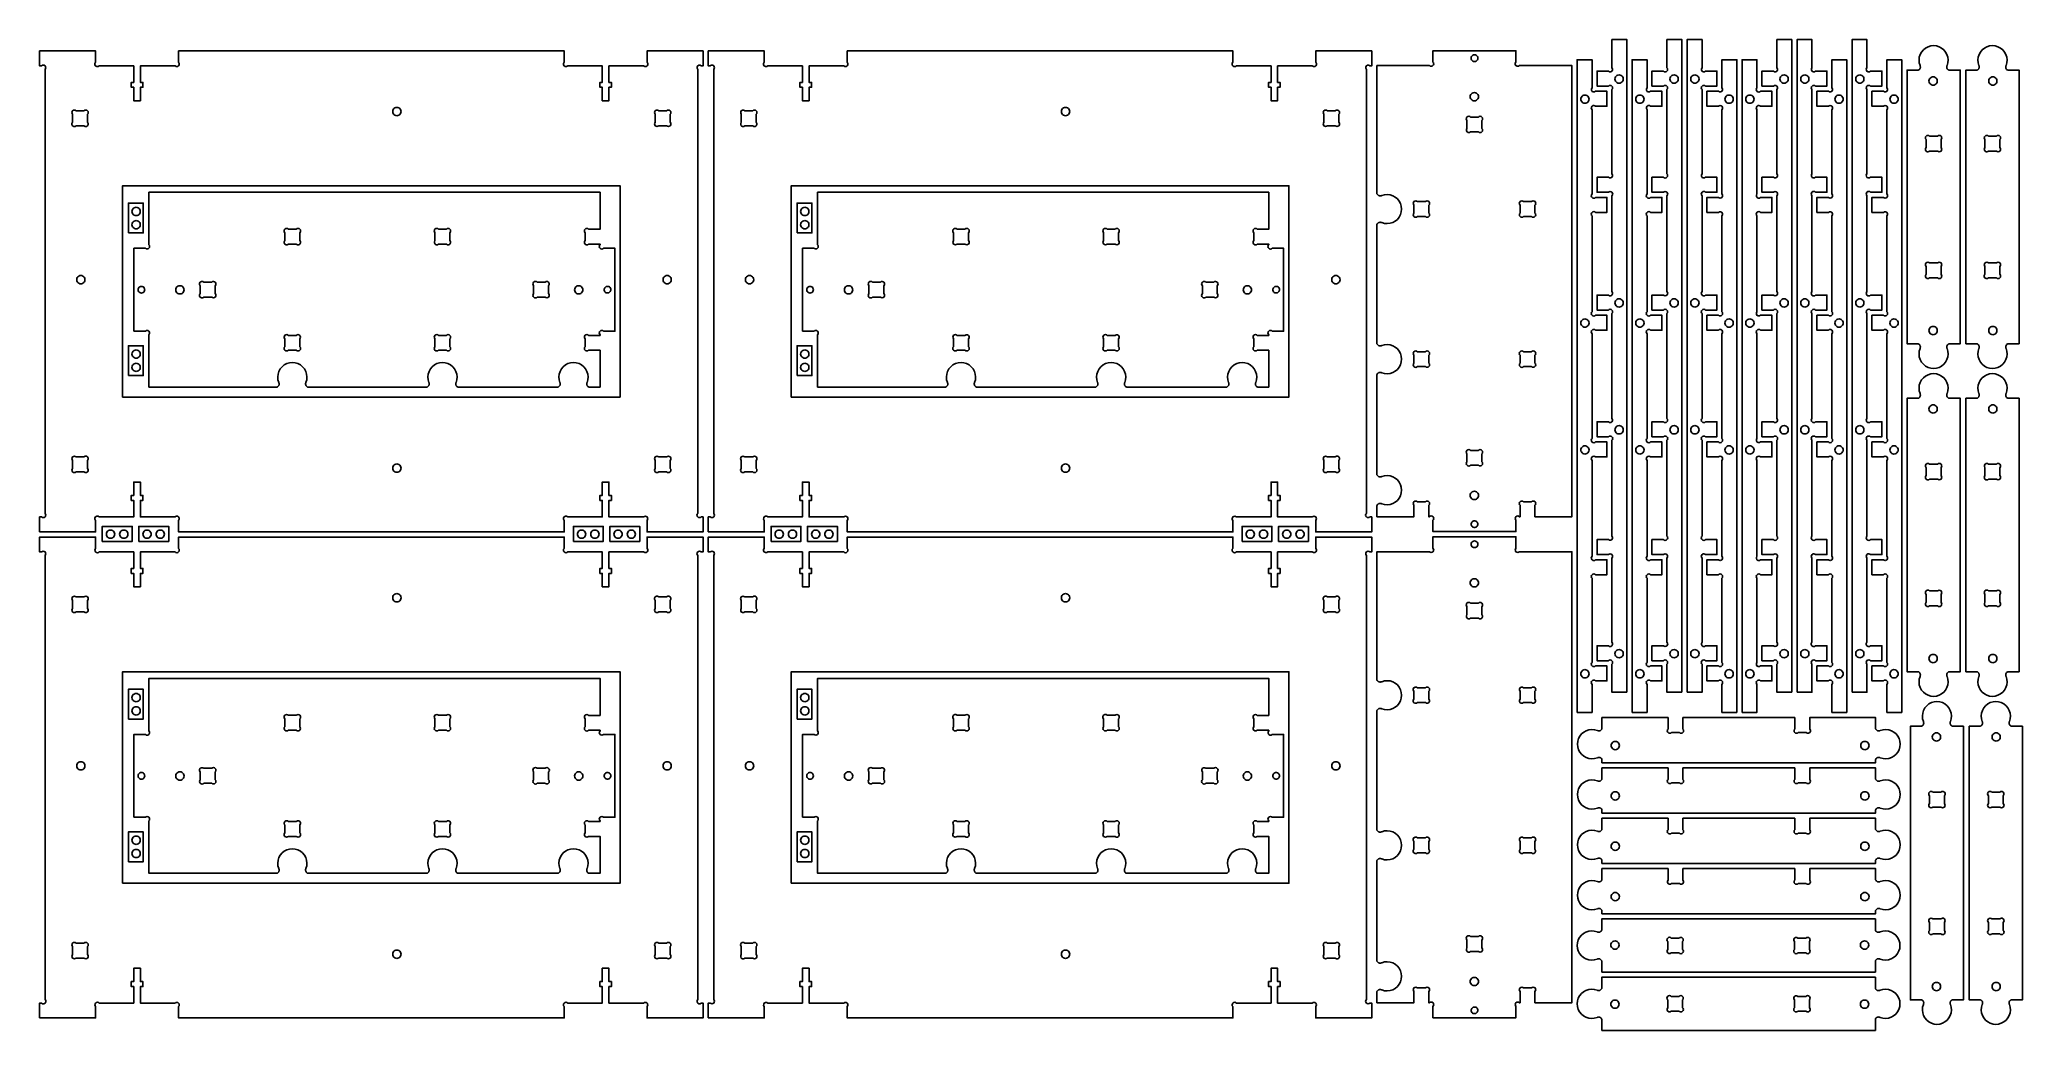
# Model space of a CAD drawing. Extents: x 5 to 2395, y 3 to 1197.
import ezdxf

# ---------------------------------------------------------------- set-up
doc = ezdxf.new("R2010")
doc.units = 0
doc.layers.add('RACK_CUTOUT_18MM_OSB', color=18, linetype='CONTINUOUS')
doc.layers.add('RACK_HOLDDOWN_18MM_OSB', color=18, linetype='CONTINUOUS')

msp = doc.modelspace()

# ---------------------------------------------------------------- linework, layer by layer
at = {"layer": 'RACK_CUTOUT_18MM_OSB'}
for points in [[(1918.5, 410.4), (1918.5, 1197.4), (1900.5, 1197.4), (1900.5, 1163.6, -1), (1896.3, 1159.4), (1882.5, 1159.4), (1882.5, 1141.4), (1896.3, 1141.4, -1), (1900.5, 1137.2), (1900.5, 1035.6, -1), (1896.3, 1031.4), (1882.5, 1031.4), (1882.5, 1013.4), (1896.3, 1013.4, -1), (1900.5, 1009.1), (1900.5, 893.6, -1), (1896.3, 889.3), (1882.5, 889.3), (1882.5, 871.3), (1896.3, 871.3, -1), (1900.5, 867.1), (1900.5, 740.7, -1), (1896.3, 736.5), (1882.5, 736.5), (1882.5, 718.5), (1896.3, 718.5, -1), (1900.5, 714.2), (1900.5, 598.7, -1), (1896.3, 594.4), (1882.5, 594.4), (1882.5, 576.4), (1896.3, 576.4, -1), (1900.5, 572.2), (1900.5, 470.7, -1), (1896.3, 466.4), (1882.5, 466.4), (1882.5, 448.4), (1896.3, 448.4, -1), (1900.5, 444.2), (1900.5, 410.4)], [(1984.8, 410.4), (1984.8, 1197.4), (1966.8, 1197.4), (1966.8, 1163.6, -1), (1962.6, 1159.4), (1948.8, 1159.4), (1948.8, 1141.4), (1962.6, 1141.4, -1), (1966.8, 1137.2), (1966.8, 1035.6, -1), (1962.6, 1031.4), (1948.8, 1031.4), (1948.8, 1013.4), (1962.6, 1013.4, -1), (1966.8, 1009.1), (1966.8, 893.6, -1), (1962.6, 889.3), (1948.8, 889.3), (1948.8, 871.3), (1962.6, 871.3, -1), (1966.8, 867.1), (1966.8, 740.7, -1), (1962.6, 736.5), (1948.8, 736.5), (1948.8, 718.5), (1962.6, 718.5, -1), (1966.8, 714.2), (1966.8, 598.7, -1), (1962.6, 594.4), (1948.8, 594.4), (1948.8, 576.4), (1962.6, 576.4, -1), (1966.8, 572.2), (1966.8, 470.7, -1), (1962.6, 466.4), (1948.8, 466.4), (1948.8, 448.4), (1962.6, 448.4, -1), (1966.8, 444.2), (1966.8, 410.4)], [(1991.1, 410.4), (2009.1, 410.4), (2009.1, 444.2, -1), (2013.4, 448.4), (2027.1, 448.4), (2027.1, 466.4), (2013.4, 466.4, -1), (2009.1, 470.7), (2009.1, 572.2, -1), (2013.4, 576.4), (2027.1, 576.4), (2027.1, 594.4), (2013.4, 594.4, -1), (2009.1, 598.7), (2009.1, 714.2, -1), (2013.4, 718.5), (2027.1, 718.5), (2027.1, 736.5), (2013.4, 736.5, -1), (2009.1, 740.7), (2009.1, 867.1, -1), (2013.4, 871.3), (2027.1, 871.3), (2027.1, 889.3), (2013.4, 889.3, -1), (2009.1, 893.6), (2009.1, 1009.1, -1), (2013.4, 1013.4), (2027.1, 1013.4), (2027.1, 1031.4), (2013.4, 1031.4, -1), (2009.1, 1035.6), (2009.1, 1137.2, -1), (2013.4, 1141.4), (2027.1, 1141.4), (2027.1, 1159.4), (2013.4, 1159.4, -1), (2009.1, 1163.6), (2009.1, 1197.4), (1991.1, 1197.4)], [(2117.4, 410.4), (2117.4, 1197.4), (2099.4, 1197.4), (2099.4, 1163.6, -1), (2095.2, 1159.4), (2081.4, 1159.4), (2081.4, 1141.4), (2095.2, 1141.4, -1), (2099.4, 1137.2), (2099.4, 1035.6, -1), (2095.2, 1031.4), (2081.4, 1031.4), (2081.4, 1013.4), (2095.2, 1013.4, -1), (2099.4, 1009.1), (2099.4, 893.6, -1), (2095.2, 889.3), (2081.4, 889.3), (2081.4, 871.3), (2095.2, 871.3, -1), (2099.4, 867.1), (2099.4, 740.7, -1), (2095.2, 736.5), (2081.4, 736.5), (2081.4, 718.5), (2095.2, 718.5, -1), (2099.4, 714.2), (2099.4, 598.7, -1), (2095.2, 594.4), (2081.4, 594.4), (2081.4, 576.4), (2095.2, 576.4, -1), (2099.4, 572.2), (2099.4, 470.7, -1), (2095.2, 466.4), (2081.4, 466.4), (2081.4, 448.4), (2095.2, 448.4, -1), (2099.4, 444.2), (2099.4, 410.4)], [(2123.7, 410.4), (2141.7, 410.4), (2141.7, 444.2, -1), (2146, 448.4), (2159.7, 448.4), (2159.7, 466.4), (2146, 466.4, -1), (2141.7, 470.7), (2141.7, 572.2, -1), (2146, 576.4), (2159.7, 576.4), (2159.7, 594.4), (2146, 594.4, -1), (2141.7, 598.7), (2141.7, 714.2, -1), (2146, 718.5), (2159.7, 718.5), (2159.7, 736.5), (2146, 736.5, -1), (2141.7, 740.7), (2141.7, 867.1, -1), (2146, 871.3), (2159.7, 871.3), (2159.7, 889.3), (2146, 889.3, -1), (2141.7, 893.6), (2141.7, 1009.1, -1), (2146, 1013.4), (2159.7, 1013.4), (2159.7, 1031.4), (2146, 1031.4, -1), (2141.7, 1035.6), (2141.7, 1137.2, -1), (2146, 1141.4), (2159.7, 1141.4), (2159.7, 1159.4), (2146, 1159.4, -1), (2141.7, 1163.6), (2141.7, 1197.4), (2123.7, 1197.4)], [(2190, 410.4), (2208, 410.4), (2208, 444.2, -1), (2212.3, 448.4), (2226, 448.4), (2226, 466.4), (2212.3, 466.4, -1), (2208, 470.7), (2208, 572.2, -1), (2212.3, 576.4), (2226, 576.4), (2226, 594.4), (2212.3, 594.4, -1), (2208, 598.7), (2208, 714.2, -1), (2212.3, 718.5), (2226, 718.5), (2226, 736.5), (2212.3, 736.5, -1), (2208, 740.7), (2208, 867.1, -1), (2212.3, 871.3), (2226, 871.3), (2226, 889.3), (2212.3, 889.3, -1), (2208, 893.6), (2208, 1009.1, -1), (2212.3, 1013.4), (2226, 1013.4), (2226, 1031.4), (2212.3, 1031.4, -1), (2208, 1035.6), (2208, 1137.2, -1), (2212.3, 1141.4), (2226, 1141.4), (2226, 1159.4), (2212.3, 1159.4, -1), (2208, 1163.6), (2208, 1197.4), (2190, 1197.4)], [(4.6, 603.8), (4.6, 621.8), (6.9, 621.8, 1), (11.1, 626.1), (11.1, 1161.6, 1), (6.9, 1165.8), (4.6, 1165.8), (4.6, 1183.8), (72.1, 1183.8), (72.1, 1170.1, 1), (76.4, 1165.8), (118.1, 1165.8), (118.1, 1145.9), (115.1, 1145.9), (115.1, 1139.9), (118.1, 1139.9), (118.1, 1123.8), (126.1, 1123.8), (126.1, 1139.9), (129.1, 1139.9), (129.1, 1145.9), (126.1, 1145.9), (126.1, 1165.8), (167.9, 1165.8, 1), (172.1, 1170.1), (172.1, 1183.8), (637.1, 1183.8), (637.1, 1170.1, 1), (641.4, 1165.8), (683.1, 1165.8), (683.1, 1145.9), (680.1, 1145.9), (680.1, 1139.9), (683.1, 1139.9), (683.1, 1123.8), (691.1, 1123.8), (691.1, 1139.9), (694.1, 1139.9), (694.1, 1145.9), (691.1, 1145.9), (691.1, 1165.8), (732.9, 1165.8, 1), (737.1, 1170.1), (737.1, 1183.8), (804.6, 1183.8), (804.6, 1165.8), (802.4, 1165.8, 1), (798.1, 1161.6), (798.1, 626.1, 1), (802.4, 621.8), (804.6, 621.8), (804.6, 603.8), (737.1, 603.8), (737.1, 617.6, 1), (732.9, 621.8), (691.1, 621.8), (691.1, 641.7), (694.1, 641.7), (694.1, 647.7), (691.1, 647.7), (691.1, 663.8), (683.1, 663.8), (683.1, 647.7), (680.1, 647.7), (680.1, 641.7), (683.1, 641.7), (683.1, 621.8), (641.4, 621.8, 1), (637.1, 617.6), (637.1, 603.8), (172.1, 603.8), (172.1, 617.6, 1), (167.9, 621.8), (126.1, 621.8), (126.1, 641.7), (129.1, 641.7), (129.1, 647.7), (126.1, 647.7), (126.1, 663.8), (118.1, 663.8), (118.1, 647.7), (115.1, 647.7), (115.1, 641.7), (118.1, 641.7), (118.1, 621.8), (76.4, 621.8, 1), (72.1, 617.6), (72.1, 603.8)], [(810.9, 603.8), (810.9, 621.8), (813.2, 621.8, 1), (817.4, 626.1), (817.4, 1161.6, 1), (813.2, 1165.8), (810.9, 1165.8), (810.9, 1183.8), (878.4, 1183.8), (878.4, 1170.1, 1), (882.7, 1165.8), (924.4, 1165.8), (924.4, 1145.9), (921.4, 1145.9), (921.4, 1139.9), (924.4, 1139.9), (924.4, 1123.8), (932.4, 1123.8), (932.4, 1139.9), (935.4, 1139.9), (935.4, 1145.9), (932.4, 1145.9), (932.4, 1165.8), (974.2, 1165.8, 1), (978.4, 1170.1), (978.4, 1183.8), (1443.4, 1183.8), (1443.4, 1170.1, 1), (1447.7, 1165.8), (1489.4, 1165.8), (1489.4, 1145.9), (1486.4, 1145.9), (1486.4, 1139.9), (1489.4, 1139.9), (1489.4, 1123.8), (1497.4, 1123.8), (1497.4, 1139.9), (1500.4, 1139.9), (1500.4, 1145.9), (1497.4, 1145.9), (1497.4, 1165.8), (1539.2, 1165.8, 1), (1543.4, 1170.1), (1543.4, 1183.8), (1610.9, 1183.8), (1610.9, 1165.8), (1608.7, 1165.8, 1), (1604.4, 1161.6), (1604.4, 626.1, 1), (1608.7, 621.8), (1610.9, 621.8), (1610.9, 603.8), (1543.4, 603.8), (1543.4, 617.6, 1), (1539.2, 621.8), (1497.4, 621.8), (1497.4, 641.7), (1500.4, 641.7), (1500.4, 647.7), (1497.4, 647.7), (1497.4, 663.8), (1489.4, 663.8), (1489.4, 647.7), (1486.4, 647.7), (1486.4, 641.7), (1489.4, 641.7), (1489.4, 621.8), (1447.7, 621.8, 1), (1443.4, 617.6), (1443.4, 603.8), (978.4, 603.8), (978.4, 617.6, 1), (974.2, 621.8), (932.4, 621.8), (932.4, 641.7), (935.4, 641.7), (935.4, 647.7), (932.4, 647.7), (932.4, 663.8), (924.4, 663.8), (924.4, 647.7), (921.4, 647.7), (921.4, 641.7), (924.4, 641.7), (924.4, 621.8), (882.7, 621.8, 1), (878.4, 617.6), (878.4, 603.8)], [(1617.2, 622.1), (1661.7, 622.1), (1661.7, 635.8, -1), (1666, 640.1), (1675.5, 640.1, -1), (1679.7, 635.8), (1679.7, 622.1), (1680.5, 622.1, -1), (1684.7, 617.8), (1684.7, 604.1), (1784.7, 604.1), (1784.7, 617.8, -1), (1789, 622.1), (1789.7, 622.1), (1789.7, 635.8, -1), (1794, 640.1), (1803.5, 640.1, -1), (1807.7, 635.8), (1807.7, 622.1), (1852.2, 622.1), (1852.2, 1166.1), (1789, 1166.1, -1), (1784.7, 1170.3), (1784.7, 1184.1), (1684.7, 1184.1), (1684.7, 1170.3, -1), (1680.5, 1166.1), (1617.2, 1166.1), (1617.2, 1011.5), (1617.5, 1011), (1617.8, 1010.6), (1618.2, 1010.2), (1618.6, 1009.8), (1619.1, 1009.5), (1619.6, 1009.3), (1620.1, 1009.1), (1620.7, 1009), (1621.2, 1009), (1621.8, 1009.1), (1622.3, 1009.2), (1622.9, 1009.4), (1626.1, 1010.4), (1629.5, 1010.6), (1632.9, 1010.3), (1636.2, 1009.2), (1639.2, 1007.6), (1641.8, 1005.4), (1644, 1002.7), (1645.5, 999.7), (1646.5, 996.5), (1646.9, 993.1), (1646.5, 989.7), (1645.5, 986.4), (1644, 983.4), (1641.8, 980.7), (1639.2, 978.5), (1636.2, 976.9), (1632.9, 975.9), (1629.5, 975.5), (1626.1, 975.7), (1622.9, 976.7), (1622.3, 976.9), (1621.8, 977), (1621.2, 977.1), (1620.7, 977.1), (1620.1, 977), (1619.6, 976.9), (1619.1, 976.6), (1618.6, 976.3), (1618.2, 976), (1617.8, 975.6), (1617.5, 975.1), (1617.2, 974.6), (1617.2, 830.5), (1617.5, 830), (1617.8, 829.6), (1618.2, 829.2), (1618.6, 828.8), (1619.1, 828.5), (1619.6, 828.3), (1620.1, 828.1), (1620.7, 828), (1621.2, 828), (1621.8, 828.1), (1622.3, 828.2), (1622.9, 828.4), (1626.1, 829.4), (1629.5, 829.6), (1632.9, 829.3), (1636.2, 828.2), (1639.2, 826.6), (1641.8, 824.4), (1644, 821.7), (1645.5, 818.7), (1646.5, 815.5), (1646.9, 812.1), (1646.5, 808.7), (1645.5, 805.4), (1644, 802.4), (1641.8, 799.7), (1639.2, 797.5), (1636.2, 795.9), (1632.9, 794.9), (1629.5, 794.5), (1626.1, 794.7), (1622.9, 795.7), (1622.3, 795.9), (1621.8, 796), (1621.2, 796.1), (1620.7, 796.1), (1620.1, 796), (1619.6, 795.9), (1619.1, 795.6), (1618.6, 795.3), (1618.2, 795), (1617.8, 794.6), (1617.5, 794.1), (1617.2, 793.6), (1617.2, 672.5), (1617.5, 672), (1617.8, 671.6), (1618.2, 671.2), (1618.6, 670.8), (1619.1, 670.5), (1619.6, 670.3), (1620.1, 670.1), (1620.7, 670), (1621.2, 670), (1621.8, 670.1), (1622.3, 670.2), (1622.9, 670.4), (1626.1, 671.4), (1629.5, 671.6), (1632.9, 671.3), (1636.2, 670.2), (1639.2, 668.6), (1641.8, 666.4), (1644, 663.7), (1645.5, 660.7), (1646.5, 657.5), (1646.9, 654.1), (1646.5, 650.7), (1645.5, 647.4), (1644, 644.4), (1641.8, 641.7), (1639.2, 639.5), (1636.2, 637.9), (1632.9, 636.9), (1629.5, 636.5), (1626.1, 636.7), (1622.9, 637.7), (1622.3, 637.9), (1621.8, 638), (1621.2, 638.1), (1620.7, 638.1), (1620.1, 638), (1619.6, 637.9), (1619.1, 637.6), (1618.6, 637.3), (1618.2, 637), (1617.8, 636.6), (1617.5, 636.1), (1617.2, 635.6)], [(1858.5, 386.1), (1876.5, 386.1), (1876.5, 419.9, -1), (1880.8, 424.1), (1894.5, 424.1), (1894.5, 442.1), (1880.8, 442.1, -1), (1876.5, 446.4), (1876.5, 547.9, -1), (1880.8, 552.1), (1894.5, 552.1), (1894.5, 570.1), (1880.8, 570.1, -1), (1876.5, 574.4), (1876.5, 689.9, -1), (1880.8, 694.2), (1894.5, 694.2), (1894.5, 712.2), (1880.8, 712.2, -1), (1876.5, 716.4), (1876.5, 842.8, -1), (1880.8, 847), (1894.5, 847), (1894.5, 865), (1880.8, 865, -1), (1876.5, 869.3), (1876.5, 984.8, -1), (1880.8, 989.1), (1894.5, 989.1), (1894.5, 1007.1), (1880.8, 1007.1, -1), (1876.5, 1011.3), (1876.5, 1112.9, -1), (1880.8, 1117.1), (1894.5, 1117.1), (1894.5, 1135.1), (1880.8, 1135.1, -1), (1876.5, 1139.3), (1876.5, 1173.1), (1858.5, 1173.1)], [(1924.8, 386.1), (1942.8, 386.1), (1942.8, 419.9, -1), (1947.1, 424.1), (1960.8, 424.1), (1960.8, 442.1), (1947.1, 442.1, -1), (1942.8, 446.4), (1942.8, 547.9, -1), (1947.1, 552.1), (1960.8, 552.1), (1960.8, 570.1), (1947.1, 570.1, -1), (1942.8, 574.4), (1942.8, 689.9, -1), (1947.1, 694.2), (1960.8, 694.2), (1960.8, 712.2), (1947.1, 712.2, -1), (1942.8, 716.4), (1942.8, 842.8, -1), (1947.1, 847), (1960.8, 847), (1960.8, 865), (1947.1, 865, -1), (1942.8, 869.3), (1942.8, 984.8, -1), (1947.1, 989.1), (1960.8, 989.1), (1960.8, 1007.1), (1947.1, 1007.1, -1), (1942.8, 1011.3), (1942.8, 1112.9, -1), (1947.1, 1117.1), (1960.8, 1117.1), (1960.8, 1135.1), (1947.1, 1135.1, -1), (1942.8, 1139.3), (1942.8, 1173.1), (1924.8, 1173.1)], [(2051.1, 386.1), (2051.1, 1173.1), (2033.1, 1173.1), (2033.1, 1139.3, -1), (2028.9, 1135.1), (2015.1, 1135.1), (2015.1, 1117.1), (2028.9, 1117.1, -1), (2033.1, 1112.9), (2033.1, 1011.3, -1), (2028.9, 1007.1), (2015.1, 1007.1), (2015.1, 989.1), (2028.9, 989.1, -1), (2033.1, 984.8), (2033.1, 869.3, -1), (2028.9, 865), (2015.1, 865), (2015.1, 847), (2028.9, 847, -1), (2033.1, 842.8), (2033.1, 716.4, -1), (2028.9, 712.2), (2015.1, 712.2), (2015.1, 694.2), (2028.9, 694.2, -1), (2033.1, 689.9), (2033.1, 574.4, -1), (2028.9, 570.1), (2015.1, 570.1), (2015.1, 552.1), (2028.9, 552.1, -1), (2033.1, 547.9), (2033.1, 446.4, -1), (2028.9, 442.1), (2015.1, 442.1), (2015.1, 424.1), (2028.9, 424.1, -1), (2033.1, 419.9), (2033.1, 386.1)], [(2057.4, 386.1), (2075.4, 386.1), (2075.4, 419.9, -1), (2079.7, 424.1), (2093.4, 424.1), (2093.4, 442.1), (2079.7, 442.1, -1), (2075.4, 446.4), (2075.4, 547.9, -1), (2079.7, 552.1), (2093.4, 552.1), (2093.4, 570.1), (2079.7, 570.1, -1), (2075.4, 574.4), (2075.4, 689.9, -1), (2079.7, 694.2), (2093.4, 694.2), (2093.4, 712.2), (2079.7, 712.2, -1), (2075.4, 716.4), (2075.4, 842.8, -1), (2079.7, 847), (2093.4, 847), (2093.4, 865), (2079.7, 865, -1), (2075.4, 869.3), (2075.4, 984.8, -1), (2079.7, 989.1), (2093.4, 989.1), (2093.4, 1007.1), (2079.7, 1007.1, -1), (2075.4, 1011.3), (2075.4, 1112.9, -1), (2079.7, 1117.1), (2093.4, 1117.1), (2093.4, 1135.1), (2079.7, 1135.1, -1), (2075.4, 1139.3), (2075.4, 1173.1), (2057.4, 1173.1)], [(2183.7, 386.1), (2183.7, 1173.1), (2165.7, 1173.1), (2165.7, 1139.3, -1), (2161.5, 1135.1), (2147.7, 1135.1), (2147.7, 1117.1), (2161.5, 1117.1, -1), (2165.7, 1112.9), (2165.7, 1011.3, -1), (2161.5, 1007.1), (2147.7, 1007.1), (2147.7, 989.1), (2161.5, 989.1, -1), (2165.7, 984.8), (2165.7, 869.3, -1), (2161.5, 865), (2147.7, 865), (2147.7, 847), (2161.5, 847, -1), (2165.7, 842.8), (2165.7, 716.4, -1), (2161.5, 712.2), (2147.7, 712.2), (2147.7, 694.2), (2161.5, 694.2, -1), (2165.7, 689.9), (2165.7, 574.4, -1), (2161.5, 570.1), (2147.7, 570.1), (2147.7, 552.1), (2161.5, 552.1, -1), (2165.7, 547.9), (2165.7, 446.4, -1), (2161.5, 442.1), (2147.7, 442.1), (2147.7, 424.1), (2161.5, 424.1, -1), (2165.7, 419.9), (2165.7, 386.1)], [(2250, 386.1), (2250, 1173.1), (2232, 1173.1), (2232, 1139.3, -1), (2227.8, 1135.1), (2214, 1135.1), (2214, 1117.1), (2227.8, 1117.1, -1), (2232, 1112.9), (2232, 1011.3, -1), (2227.8, 1007.1), (2214, 1007.1), (2214, 989.1), (2227.8, 989.1, -1), (2232, 984.8), (2232, 869.3, -1), (2227.8, 865), (2214, 865), (2214, 847), (2227.8, 847, -1), (2232, 842.8), (2232, 716.4, -1), (2227.8, 712.2), (2214, 712.2), (2214, 694.2), (2227.8, 694.2, -1), (2232, 689.9), (2232, 574.4, -1), (2227.8, 570.1), (2214, 570.1), (2214, 552.1), (2227.8, 552.1, -1), (2232, 547.9), (2232, 446.4, -1), (2227.8, 442.1), (2214, 442.1), (2214, 424.1), (2227.8, 424.1, -1), (2232, 419.9), (2232, 386.1)], [(62.4, 1107.4), (62.4, 1097.8, -1), (58.1, 1093.6), (48.6, 1093.6, -1), (44.4, 1097.8), (44.4, 1107.4, -1), (48.6, 1111.6), (58.1, 1111.6, -1)], [(764.9, 1107.4), (764.9, 1097.8, -1), (760.6, 1093.6), (751.1, 1093.6, -1), (746.9, 1097.8), (746.9, 1107.4, -1), (751.1, 1111.6), (760.6, 1111.6, -1)], [(868.7, 1107.4), (868.7, 1097.8, -1), (864.4, 1093.6), (854.9, 1093.6, -1), (850.7, 1097.8), (850.7, 1107.4, -1), (854.9, 1111.6), (864.4, 1111.6, -1)], [(1571.2, 1107.4), (1571.2, 1097.8, -1), (1566.9, 1093.6), (1557.4, 1093.6, -1), (1553.2, 1097.8), (1553.2, 1107.4, -1), (1557.4, 1111.6), (1566.9, 1111.6, -1)], [(1725.7, 1090.3), (1725.7, 1099.8, -1), (1730, 1104.1), (1739.5, 1104.1, -1), (1743.7, 1099.8), (1743.7, 1090.3, -1), (1739.5, 1086.1), (1730, 1086.1, -1)], [(2283.6, 1081), (2293.1, 1081, -1), (2297.3, 1076.8), (2297.3, 1067.2, -1), (2293.1, 1063), (2283.6, 1063, -1), (2279.3, 1067.2), (2279.3, 1076.8, -1)], [(2368.3, 1076.8), (2368.3, 1067.2, -1), (2364.1, 1063), (2354.6, 1063, -1), (2350.3, 1067.2), (2350.3, 1076.8, -1), (2354.6, 1081), (2364.1, 1081, -1)], [(118.3, 845.8), (132.1, 845.8, -1), (136.3, 841.6), (136.3, 778.3), (290.8, 778.3), (291.3, 778.6), (291.8, 778.9), (292.2, 779.3), (292.6, 779.7), (292.9, 780.2), (293.1, 780.7), (293.3, 781.2), (293.4, 781.8), (293.4, 782.4), (293.3, 782.9), (293.2, 783.5), (292.9, 784), (292, 787.3), (291.7, 790.7), (292.1, 794.1), (293.2, 797.3), (294.8, 800.3), (297, 802.9), (299.6, 805.1), (302.7, 806.7), (305.9, 807.6), (309.3, 808), (312.7, 807.6), (316, 806.7), (319, 805.1), (321.7, 802.9), (323.9, 800.3), (325.5, 797.3), (326.5, 794.1), (326.9, 790.7), (326.6, 787.3), (325.7, 784), (325.5, 783.5), (325.3, 782.9), (325.3, 782.4), (325.3, 781.8), (325.4, 781.2), (325.5, 780.7), (325.8, 780.2), (326.1, 779.7), (326.4, 779.3), (326.8, 778.9), (327.3, 778.6), (327.8, 778.3), (471.8, 778.3), (472.3, 778.6), (472.8, 778.9), (473.2, 779.3), (473.6, 779.7), (473.9, 780.2), (474.1, 780.7), (474.3, 781.2), (474.4, 781.8), (474.4, 782.4), (474.3, 782.9), (474.2, 783.5), (473.9, 784), (473, 787.3), (472.7, 790.7), (473.1, 794.1), (474.2, 797.3), (475.8, 800.3), (478, 802.9), (480.6, 805.1), (483.7, 806.7), (486.9, 807.6), (490.3, 808), (493.7, 807.6), (497, 806.7), (500, 805.1), (502.7, 802.9), (504.9, 800.3), (506.5, 797.3), (507.5, 794.1), (507.9, 790.7), (507.6, 787.3), (506.7, 784), (506.5, 783.5), (506.3, 782.9), (506.3, 782.4), (506.3, 781.8), (506.4, 781.2), (506.5, 780.7), (506.8, 780.2), (507.1, 779.7), (507.4, 779.3), (507.8, 778.9), (508.3, 778.6), (508.8, 778.3), (629.8, 778.3), (630.3, 778.6), (630.8, 778.9), (631.2, 779.3), (631.6, 779.7), (631.9, 780.2), (632.1, 780.7), (632.3, 781.2), (632.4, 781.8), (632.4, 782.4), (632.3, 782.9), (632.2, 783.5), (631.9, 784), (631, 787.3), (630.7, 790.7), (631.1, 794.1), (632.2, 797.3), (633.8, 800.3), (636, 802.9), (638.6, 805.1), (641.7, 806.7), (644.9, 807.6), (648.3, 808), (651.7, 807.6), (655, 806.7), (658, 805.1), (660.7, 802.9), (662.9, 800.3), (664.5, 797.3), (665.5, 794.1), (665.9, 790.7), (665.6, 787.3), (664.7, 784), (664.5, 783.5), (664.3, 782.9), (664.3, 782.4), (664.3, 781.8), (664.4, 781.2), (664.5, 780.7), (664.8, 780.2), (665.1, 779.7), (665.4, 779.3), (665.8, 778.9), (666.3, 778.6), (666.8, 778.3), (680.3, 778.3), (680.3, 822.8), (666.6, 822.8, -1), (662.3, 827.1), (662.3, 836.6, -1), (666.6, 840.8), (680.3, 840.8), (680.3, 841.6, -1), (684.6, 845.8), (698.3, 845.8), (698.3, 945.8), (684.6, 945.8, -1), (680.3, 950.1), (680.3, 950.8), (666.6, 950.8, -1), (662.3, 955.1), (662.3, 964.6, -1), (666.6, 968.8), (680.3, 968.8), (680.3, 1013.3), (136.3, 1013.3), (136.3, 950.1, -1), (132.1, 945.8), (118.3, 945.8)], [(924.6, 845.8), (938.4, 845.8, -1), (942.6, 841.6), (942.6, 778.3), (1097.1, 778.3), (1097.6, 778.6), (1098.1, 778.9), (1098.5, 779.3), (1098.9, 779.7), (1099.2, 780.2), (1099.4, 780.7), (1099.6, 781.2), (1099.7, 781.8), (1099.7, 782.4), (1099.6, 782.9), (1099.5, 783.5), (1099.2, 784), (1098.3, 787.3), (1098, 790.7), (1098.4, 794.1), (1099.5, 797.3), (1101.1, 800.3), (1103.3, 802.9), (1105.9, 805.1), (1109, 806.7), (1112.2, 807.6), (1115.6, 808), (1119, 807.6), (1122.3, 806.7), (1125.3, 805.1), (1128, 802.9), (1130.2, 800.3), (1131.8, 797.3), (1132.8, 794.1), (1133.2, 790.7), (1132.9, 787.3), (1132, 784), (1131.8, 783.5), (1131.6, 782.9), (1131.6, 782.4), (1131.6, 781.8), (1131.7, 781.2), (1131.8, 780.7), (1132.1, 780.2), (1132.4, 779.7), (1132.7, 779.3), (1133.1, 778.9), (1133.6, 778.6), (1134.1, 778.3), (1278.1, 778.3), (1278.6, 778.6), (1279.1, 778.9), (1279.5, 779.3), (1279.9, 779.7), (1280.2, 780.2), (1280.4, 780.7), (1280.6, 781.2), (1280.7, 781.8), (1280.7, 782.4), (1280.6, 782.9), (1280.5, 783.5), (1280.2, 784), (1279.3, 787.3), (1279, 790.7), (1279.4, 794.1), (1280.5, 797.3), (1282.1, 800.3), (1284.3, 802.9), (1286.9, 805.1), (1290, 806.7), (1293.2, 807.6), (1296.6, 808), (1300, 807.6), (1303.3, 806.7), (1306.3, 805.1), (1309, 802.9), (1311.2, 800.3), (1312.8, 797.3), (1313.8, 794.1), (1314.2, 790.7), (1313.9, 787.3), (1313, 784), (1312.8, 783.5), (1312.6, 782.9), (1312.6, 782.4), (1312.6, 781.8), (1312.7, 781.2), (1312.8, 780.7), (1313.1, 780.2), (1313.4, 779.7), (1313.7, 779.3), (1314.1, 778.9), (1314.6, 778.6), (1315.1, 778.3), (1436.1, 778.3), (1436.6, 778.6), (1437.1, 778.9), (1437.5, 779.3), (1437.9, 779.7), (1438.2, 780.2), (1438.4, 780.7), (1438.6, 781.2), (1438.7, 781.8), (1438.7, 782.4), (1438.6, 782.9), (1438.5, 783.5), (1438.2, 784), (1437.3, 787.3), (1437, 790.7), (1437.4, 794.1), (1438.5, 797.3), (1440.1, 800.3), (1442.3, 802.9), (1444.9, 805.1), (1448, 806.7), (1451.2, 807.6), (1454.6, 808), (1458, 807.6), (1461.3, 806.7), (1464.3, 805.1), (1467, 802.9), (1469.2, 800.3), (1470.8, 797.3), (1471.8, 794.1), (1472.2, 790.7), (1471.9, 787.3), (1471, 784), (1470.8, 783.5), (1470.6, 782.9), (1470.6, 782.4), (1470.6, 781.8), (1470.7, 781.2), (1470.8, 780.7), (1471.1, 780.2), (1471.4, 779.7), (1471.7, 779.3), (1472.1, 778.9), (1472.6, 778.6), (1473.1, 778.3), (1486.6, 778.3), (1486.6, 822.8), (1472.9, 822.8, -1), (1468.6, 827.1), (1468.6, 836.6, -1), (1472.9, 840.8), (1486.6, 840.8), (1486.6, 841.6, -1), (1490.9, 845.8), (1504.6, 845.8), (1504.6, 945.8), (1490.9, 945.8, -1), (1486.6, 950.1), (1486.6, 950.8), (1472.9, 950.8, -1), (1468.6, 955.1), (1468.6, 964.6, -1), (1472.9, 968.8), (1486.6, 968.8), (1486.6, 1013.3), (942.6, 1013.3), (942.6, 950.1, -1), (938.4, 945.8), (924.6, 945.8)], [(1679.7, 997.8), (1679.7, 988.3, -1), (1675.5, 984.1), (1666, 984.1, -1), (1661.7, 988.3), (1661.7, 997.8, -1), (1666, 1002.1), (1675.5, 1002.1, -1)], [(1807.7, 997.8), (1807.7, 988.3, -1), (1803.5, 984.1), (1794, 984.1, -1), (1789.7, 988.3), (1789.7, 997.8, -1), (1794, 1002.1), (1803.5, 1002.1, -1)], [(318.3, 964.6), (318.3, 955.1, -1), (314.1, 950.9), (304.6, 950.9, -1), (300.3, 955.1), (300.3, 964.6, -1), (304.6, 968.9), (314.1, 968.9, -1)], [(495.1, 950.9), (485.6, 950.9, -1), (481.3, 955.1), (481.3, 964.6, -1), (485.6, 968.9), (495.1, 968.9, -1), (499.3, 964.6), (499.3, 955.1, -1)], [(1124.6, 964.6), (1124.6, 955.1, -1), (1120.4, 950.9), (1110.9, 950.9, -1), (1106.6, 955.1), (1106.6, 964.6, -1), (1110.9, 968.9), (1120.4, 968.9, -1)], [(1301.4, 950.9), (1291.9, 950.9, -1), (1287.6, 955.1), (1287.6, 964.6, -1), (1291.9, 968.9), (1301.4, 968.9, -1), (1305.6, 964.6), (1305.6, 955.1, -1)], [(2279.3, 914.4), (2279.3, 923.9, -1), (2283.6, 928.1), (2293.1, 928.1, -1), (2297.3, 923.9), (2297.3, 914.4, -1), (2293.1, 910.1), (2283.6, 910.1, -1)], [(2368.3, 923.9), (2368.3, 914.4, -1), (2364.1, 910.1), (2354.6, 910.1, -1), (2350.3, 914.4), (2350.3, 923.9, -1), (2354.6, 928.1), (2364.1, 928.1, -1)], [(202.6, 904.9), (212.1, 904.9, -1), (216.3, 900.6), (216.3, 891.1, -1), (212.1, 886.9), (202.6, 886.9, -1), (198.3, 891.1), (198.3, 900.6, -1)], [(604.6, 904.9), (614.1, 904.9, -1), (618.3, 900.6), (618.3, 891.1, -1), (614.1, 886.9), (604.6, 886.9, -1), (600.3, 891.1), (600.3, 900.6, -1)], [(1008.9, 904.9), (1018.4, 904.9, -1), (1022.6, 900.6), (1022.6, 891.1, -1), (1018.4, 886.9), (1008.9, 886.9, -1), (1004.6, 891.1), (1004.6, 900.6, -1)], [(1424.6, 900.6), (1424.6, 891.1, -1), (1420.4, 886.9), (1410.9, 886.9, -1), (1406.6, 891.1), (1406.6, 900.6, -1), (1410.9, 904.9), (1420.4, 904.9, -1)], [(318.3, 836.6), (318.3, 827.1, -1), (314.1, 822.8), (304.6, 822.8, -1), (300.3, 827.1), (300.3, 836.6, -1), (304.6, 840.8), (314.1, 840.8, -1)], [(481.3, 827.1), (481.3, 836.6, -1), (485.6, 840.8), (495.1, 840.8, -1), (499.3, 836.6), (499.3, 827.1, -1), (495.1, 822.8), (485.6, 822.8, -1)], [(1124.6, 836.6), (1124.6, 827.1, -1), (1120.4, 822.8), (1110.9, 822.8, -1), (1106.6, 827.1), (1106.6, 836.6, -1), (1110.9, 840.8), (1120.4, 840.8, -1)], [(1287.6, 827.1), (1287.6, 836.6, -1), (1291.9, 840.8), (1301.4, 840.8, -1), (1305.6, 836.6), (1305.6, 827.1, -1), (1301.4, 822.8), (1291.9, 822.8, -1)], [(1679.7, 816.8), (1679.7, 807.3, -1), (1675.5, 803.1), (1666, 803.1, -1), (1661.7, 807.3), (1661.7, 816.8, -1), (1666, 821.1), (1675.5, 821.1, -1)], [(1807.7, 816.8), (1807.7, 807.3, -1), (1803.5, 803.1), (1794, 803.1, -1), (1789.7, 807.3), (1789.7, 816.8, -1), (1794, 821.1), (1803.5, 821.1, -1)], [(44.4, 680.3), (44.4, 689.9, -1), (48.6, 694.1), (58.1, 694.1, -1), (62.4, 689.9), (62.4, 680.3, -1), (58.1, 676.1), (48.6, 676.1, -1)], [(764.9, 689.9), (764.9, 680.3, -1), (760.6, 676.1), (751.1, 676.1, -1), (746.9, 680.3), (746.9, 689.9, -1), (751.1, 694.1), (760.6, 694.1, -1)], [(850.7, 680.3), (850.7, 689.9, -1), (854.9, 694.1), (864.4, 694.1, -1), (868.7, 689.9), (868.7, 680.3, -1), (864.4, 676.1), (854.9, 676.1, -1)], [(1571.2, 689.9), (1571.2, 680.3, -1), (1566.9, 676.1), (1557.4, 676.1, -1), (1553.2, 680.3), (1553.2, 689.9, -1), (1557.4, 694.1), (1566.9, 694.1, -1)], [(1743.7, 697.8), (1743.7, 688.3, -1), (1739.5, 684.1), (1730, 684.1, -1), (1725.7, 688.3), (1725.7, 697.8, -1), (1730, 702.1), (1739.5, 702.1, -1)], [(2297.3, 681.2), (2297.3, 671.7, -1), (2293.1, 667.4), (2283.6, 667.4, -1), (2279.3, 671.7), (2279.3, 681.2, -1), (2283.6, 685.4), (2293.1, 685.4, -1)], [(2354.6, 685.4), (2364.1, 685.4, -1), (2368.3, 681.2), (2368.3, 671.7, -1), (2364.1, 667.4), (2354.6, 667.4, -1), (2350.3, 671.7), (2350.3, 681.2, -1)], [(1617.2, 35.8), (1661.7, 35.8), (1661.7, 49.5, -1), (1666, 53.8), (1675.5, 53.8, -1), (1679.7, 49.5), (1679.7, 35.8), (1680.5, 35.8, -1), (1684.7, 31.5), (1684.7, 17.8), (1784.7, 17.8), (1784.7, 31.5, -1), (1789, 35.8), (1789.7, 35.8), (1789.7, 49.5, -1), (1794, 53.8), (1803.5, 53.8, -1), (1807.7, 49.5), (1807.7, 35.8), (1852.2, 35.8), (1852.2, 579.8), (1789, 579.8, -1), (1784.7, 584), (1784.7, 597.8), (1684.7, 597.8), (1684.7, 584, -1), (1680.5, 579.8), (1617.2, 579.8), (1617.2, 425.2), (1617.5, 424.7), (1617.8, 424.3), (1618.2, 423.9), (1618.6, 423.5), (1619.1, 423.2), (1619.6, 423), (1620.1, 422.8), (1620.7, 422.7), (1621.2, 422.7), (1621.8, 422.8), (1622.3, 422.9), (1622.9, 423.1), (1626.1, 424.1), (1629.5, 424.3), (1632.9, 424), (1636.2, 422.9), (1639.2, 421.3), (1641.8, 419.1), (1644, 416.4), (1645.5, 413.4), (1646.5, 410.2), (1646.9, 406.8), (1646.5, 403.4), (1645.5, 400.1), (1644, 397.1), (1641.8, 394.4), (1639.2, 392.2), (1636.2, 390.6), (1632.9, 389.6), (1629.5, 389.2), (1626.1, 389.4), (1622.9, 390.4), (1622.3, 390.6), (1621.8, 390.7), (1621.2, 390.8), (1620.7, 390.8), (1620.1, 390.7), (1619.6, 390.6), (1619.1, 390.3), (1618.6, 390), (1618.2, 389.7), (1617.8, 389.3), (1617.5, 388.8), (1617.2, 388.3), (1617.2, 244.2), (1617.5, 243.7), (1617.8, 243.3), (1618.2, 242.9), (1618.6, 242.5), (1619.1, 242.2), (1619.6, 242), (1620.1, 241.8), (1620.7, 241.7), (1621.2, 241.7), (1621.8, 241.8), (1622.3, 241.9), (1622.9, 242.1), (1626.1, 243.1), (1629.5, 243.3), (1632.9, 243), (1636.2, 241.9), (1639.2, 240.3), (1641.8, 238.1), (1644, 235.4), (1645.5, 232.4), (1646.5, 229.2), (1646.9, 225.8), (1646.5, 222.4), (1645.5, 219.1), (1644, 216.1), (1641.8, 213.4), (1639.2, 211.2), (1636.2, 209.6), (1632.9, 208.6), (1629.5, 208.2), (1626.1, 208.4), (1622.9, 209.4), (1622.3, 209.6), (1621.8, 209.7), (1621.2, 209.8), (1620.7, 209.8), (1620.1, 209.7), (1619.6, 209.6), (1619.1, 209.3), (1618.6, 209), (1618.2, 208.7), (1617.8, 208.3), (1617.5, 207.8), (1617.2, 207.3), (1617.2, 86.2), (1617.5, 85.7), (1617.8, 85.3), (1618.2, 84.9), (1618.6, 84.5), (1619.1, 84.2), (1619.6, 84), (1620.1, 83.8), (1620.7, 83.7), (1621.2, 83.7), (1621.8, 83.8), (1622.3, 83.9), (1622.9, 84.1), (1626.1, 85.1), (1629.5, 85.3), (1632.9, 85), (1636.2, 83.9), (1639.2, 82.3), (1641.8, 80.1), (1644, 77.4), (1645.5, 74.4), (1646.5, 71.2), (1646.9, 67.8), (1646.5, 64.4), (1645.5, 61.1), (1644, 58.1), (1641.8, 55.4), (1639.2, 53.2), (1636.2, 51.6), (1632.9, 50.6), (1629.5, 50.2), (1626.1, 50.4), (1622.9, 51.4), (1622.3, 51.6), (1621.8, 51.7), (1621.2, 51.8), (1620.7, 51.8), (1620.1, 51.7), (1619.6, 51.6), (1619.1, 51.3), (1618.6, 51), (1618.2, 50.7), (1617.8, 50.3), (1617.5, 49.8), (1617.2, 49.3)], [(4.6, 17.5), (4.6, 35.5), (6.9, 35.5, 1), (11.1, 39.8), (11.1, 575.3, 1), (6.9, 579.5), (4.6, 579.5), (4.6, 597.5), (72.1, 597.5), (72.1, 583.8, 1), (76.4, 579.5), (118.1, 579.5), (118.1, 559.6), (115.1, 559.6), (115.1, 553.6), (118.1, 553.6), (118.1, 537.5), (126.1, 537.5), (126.1, 553.6), (129.1, 553.6), (129.1, 559.6), (126.1, 559.6), (126.1, 579.5), (167.9, 579.5, 1), (172.1, 583.8), (172.1, 597.5), (637.1, 597.5), (637.1, 583.8, 1), (641.4, 579.5), (683.1, 579.5), (683.1, 559.6), (680.1, 559.6), (680.1, 553.6), (683.1, 553.6), (683.1, 537.5), (691.1, 537.5), (691.1, 553.6), (694.1, 553.6), (694.1, 559.6), (691.1, 559.6), (691.1, 579.5), (732.9, 579.5, 1), (737.1, 583.8), (737.1, 597.5), (804.6, 597.5), (804.6, 579.5), (802.4, 579.5, 1), (798.1, 575.3), (798.1, 39.8, 1), (802.4, 35.5), (804.6, 35.5), (804.6, 17.5), (737.1, 17.5), (737.1, 31.3, 1), (732.9, 35.5), (691.1, 35.5), (691.1, 55.4), (694.1, 55.4), (694.1, 61.4), (691.1, 61.4), (691.1, 77.5), (683.1, 77.5), (683.1, 61.4), (680.1, 61.4), (680.1, 55.4), (683.1, 55.4), (683.1, 35.5), (641.4, 35.5, 1), (637.1, 31.3), (637.1, 17.5), (172.1, 17.5), (172.1, 31.3, 1), (167.9, 35.5), (126.1, 35.5), (126.1, 55.4), (129.1, 55.4), (129.1, 61.4), (126.1, 61.4), (126.1, 77.5), (118.1, 77.5), (118.1, 61.4), (115.1, 61.4), (115.1, 55.4), (118.1, 55.4), (118.1, 35.5), (76.4, 35.5, 1), (72.1, 31.3), (72.1, 17.5)], [(810.9, 17.5), (810.9, 35.5), (813.2, 35.5, 1), (817.4, 39.8), (817.4, 575.3, 1), (813.2, 579.5), (810.9, 579.5), (810.9, 597.5), (878.4, 597.5), (878.4, 583.8, 1), (882.7, 579.5), (924.4, 579.5), (924.4, 559.6), (921.4, 559.6), (921.4, 553.6), (924.4, 553.6), (924.4, 537.5), (932.4, 537.5), (932.4, 553.6), (935.4, 553.6), (935.4, 559.6), (932.4, 559.6), (932.4, 579.5), (974.2, 579.5, 1), (978.4, 583.8), (978.4, 597.5), (1443.4, 597.5), (1443.4, 583.8, 1), (1447.7, 579.5), (1489.4, 579.5), (1489.4, 559.6), (1486.4, 559.6), (1486.4, 553.6), (1489.4, 553.6), (1489.4, 537.5), (1497.4, 537.5), (1497.4, 553.6), (1500.4, 553.6), (1500.4, 559.6), (1497.4, 559.6), (1497.4, 579.5), (1539.2, 579.5, 1), (1543.4, 583.8), (1543.4, 597.5), (1610.9, 597.5), (1610.9, 579.5), (1608.7, 579.5, 1), (1604.4, 575.3), (1604.4, 39.8, 1), (1608.7, 35.5), (1610.9, 35.5), (1610.9, 17.5), (1543.4, 17.5), (1543.4, 31.3, 1), (1539.2, 35.5), (1497.4, 35.5), (1497.4, 55.4), (1500.4, 55.4), (1500.4, 61.4), (1497.4, 61.4), (1497.4, 77.5), (1489.4, 77.5), (1489.4, 61.4), (1486.4, 61.4), (1486.4, 55.4), (1489.4, 55.4), (1489.4, 35.5), (1447.7, 35.5, 1), (1443.4, 31.3), (1443.4, 17.5), (978.4, 17.5), (978.4, 31.3, 1), (974.2, 35.5), (932.4, 35.5), (932.4, 55.4), (935.4, 55.4), (935.4, 61.4), (932.4, 61.4), (932.4, 77.5), (924.4, 77.5), (924.4, 61.4), (921.4, 61.4), (921.4, 55.4), (924.4, 55.4), (924.4, 35.5), (882.7, 35.5, 1), (878.4, 31.3), (878.4, 17.5)], [(62.4, 521.1), (62.4, 511.5, -1), (58.1, 507.3), (48.6, 507.3, -1), (44.4, 511.5), (44.4, 521.1, -1), (48.6, 525.3), (58.1, 525.3, -1)], [(764.9, 521.1), (764.9, 511.5, -1), (760.6, 507.3), (751.1, 507.3, -1), (746.9, 511.5), (746.9, 521.1, -1), (751.1, 525.3), (760.6, 525.3, -1)], [(868.7, 521.1), (868.7, 511.5, -1), (864.4, 507.3), (854.9, 507.3, -1), (850.7, 511.5), (850.7, 521.1, -1), (854.9, 525.3), (864.4, 525.3, -1)], [(1571.2, 521.1), (1571.2, 511.5, -1), (1566.9, 507.3), (1557.4, 507.3, -1), (1553.2, 511.5), (1553.2, 521.1, -1), (1557.4, 525.3), (1566.9, 525.3, -1)], [(2279.3, 518.8), (2279.3, 528.3, -1), (2283.6, 532.6), (2293.1, 532.6, -1), (2297.3, 528.3), (2297.3, 518.8, -1), (2293.1, 514.6), (2283.6, 514.6, -1)], [(2368.3, 528.3), (2368.3, 518.8, -1), (2364.1, 514.6), (2354.6, 514.6, -1), (2350.3, 518.8), (2350.3, 528.3, -1), (2354.6, 532.6), (2364.1, 532.6, -1)], [(1743.7, 513.5), (1743.7, 504, -1), (1739.5, 499.8), (1730, 499.8, -1), (1725.7, 504), (1725.7, 513.5, -1), (1730, 517.8), (1739.5, 517.8, -1)], [(118.3, 259.5), (132.1, 259.5, -1), (136.3, 255.3), (136.3, 192), (290.8, 192), (291.3, 192.3), (291.8, 192.6), (292.2, 193), (292.6, 193.4), (292.9, 193.9), (293.1, 194.4), (293.3, 194.9), (293.4, 195.5), (293.4, 196.1), (293.3, 196.6), (293.2, 197.2), (292.9, 197.7), (292, 201), (291.7, 204.4), (292.1, 207.8), (293.2, 211), (294.8, 214), (297, 216.6), (299.6, 218.8), (302.7, 220.4), (305.9, 221.3), (309.3, 221.7), (312.7, 221.3), (316, 220.4), (319, 218.8), (321.7, 216.6), (323.9, 214), (325.5, 211), (326.5, 207.8), (326.9, 204.4), (326.6, 201), (325.7, 197.7), (325.5, 197.2), (325.3, 196.6), (325.3, 196.1), (325.3, 195.5), (325.4, 194.9), (325.5, 194.4), (325.8, 193.9), (326.1, 193.4), (326.4, 193), (326.8, 192.6), (327.3, 192.3), (327.8, 192), (471.8, 192), (472.3, 192.3), (472.8, 192.6), (473.2, 193), (473.6, 193.4), (473.9, 193.9), (474.1, 194.4), (474.3, 194.9), (474.4, 195.5), (474.4, 196.1), (474.3, 196.6), (474.2, 197.2), (473.9, 197.7), (473, 201), (472.7, 204.4), (473.1, 207.8), (474.2, 211), (475.8, 214), (478, 216.6), (480.6, 218.8), (483.7, 220.4), (486.9, 221.3), (490.3, 221.7), (493.7, 221.3), (497, 220.4), (500, 218.8), (502.7, 216.6), (504.9, 214), (506.5, 211), (507.5, 207.8), (507.9, 204.4), (507.6, 201), (506.7, 197.7), (506.5, 197.2), (506.3, 196.6), (506.3, 196.1), (506.3, 195.5), (506.4, 194.9), (506.5, 194.4), (506.8, 193.9), (507.1, 193.4), (507.4, 193), (507.8, 192.6), (508.3, 192.3), (508.8, 192), (629.8, 192), (630.3, 192.3), (630.8, 192.6), (631.2, 193), (631.6, 193.4), (631.9, 193.9), (632.1, 194.4), (632.3, 194.9), (632.4, 195.5), (632.4, 196.1), (632.3, 196.6), (632.2, 197.2), (631.9, 197.7), (631, 201), (630.7, 204.4), (631.1, 207.8), (632.2, 211), (633.8, 214), (636, 216.6), (638.6, 218.8), (641.7, 220.4), (644.9, 221.3), (648.3, 221.7), (651.7, 221.3), (655, 220.4), (658, 218.8), (660.7, 216.6), (662.9, 214), (664.5, 211), (665.5, 207.8), (665.9, 204.4), (665.6, 201), (664.7, 197.7), (664.5, 197.2), (664.3, 196.6), (664.3, 196.1), (664.3, 195.5), (664.4, 194.9), (664.5, 194.4), (664.8, 193.9), (665.1, 193.4), (665.4, 193), (665.8, 192.6), (666.3, 192.3), (666.8, 192), (680.3, 192), (680.3, 236.5), (666.6, 236.5, -1), (662.3, 240.8), (662.3, 250.3, -1), (666.6, 254.5), (680.3, 254.5), (680.3, 255.3, -1), (684.6, 259.5), (698.3, 259.5), (698.3, 359.5), (684.6, 359.5, -1), (680.3, 363.8), (680.3, 364.5), (666.6, 364.5, -1), (662.3, 368.8), (662.3, 378.3, -1), (666.6, 382.5), (680.3, 382.5), (680.3, 427), (136.3, 427), (136.3, 363.8, -1), (132.1, 359.5), (118.3, 359.5)], [(924.6, 259.5), (938.4, 259.5, -1), (942.6, 255.3), (942.6, 192), (1097.1, 192), (1097.6, 192.3), (1098.1, 192.6), (1098.5, 193), (1098.9, 193.4), (1099.2, 193.9), (1099.4, 194.4), (1099.6, 194.9), (1099.7, 195.5), (1099.7, 196.1), (1099.6, 196.6), (1099.5, 197.2), (1099.2, 197.7), (1098.3, 201), (1098, 204.4), (1098.4, 207.8), (1099.5, 211), (1101.1, 214), (1103.3, 216.6), (1105.9, 218.8), (1109, 220.4), (1112.2, 221.3), (1115.6, 221.7), (1119, 221.3), (1122.3, 220.4), (1125.3, 218.8), (1128, 216.6), (1130.2, 214), (1131.8, 211), (1132.8, 207.8), (1133.2, 204.4), (1132.9, 201), (1132, 197.7), (1131.8, 197.2), (1131.6, 196.6), (1131.6, 196.1), (1131.6, 195.5), (1131.7, 194.9), (1131.8, 194.4), (1132.1, 193.9), (1132.4, 193.4), (1132.7, 193), (1133.1, 192.6), (1133.6, 192.3), (1134.1, 192), (1278.1, 192), (1278.6, 192.3), (1279.1, 192.6), (1279.5, 193), (1279.9, 193.4), (1280.2, 193.9), (1280.4, 194.4), (1280.6, 194.9), (1280.7, 195.5), (1280.7, 196.1), (1280.6, 196.6), (1280.5, 197.2), (1280.2, 197.7), (1279.3, 201), (1279, 204.4), (1279.4, 207.8), (1280.5, 211), (1282.1, 214), (1284.3, 216.6), (1286.9, 218.8), (1290, 220.4), (1293.2, 221.3), (1296.6, 221.7), (1300, 221.3), (1303.3, 220.4), (1306.3, 218.8), (1309, 216.6), (1311.2, 214), (1312.8, 211), (1313.8, 207.8), (1314.2, 204.4), (1313.9, 201), (1313, 197.7), (1312.8, 197.2), (1312.6, 196.6), (1312.6, 196.1), (1312.6, 195.5), (1312.7, 194.9), (1312.8, 194.4), (1313.1, 193.9), (1313.4, 193.4), (1313.7, 193), (1314.1, 192.6), (1314.6, 192.3), (1315.1, 192), (1436.1, 192), (1436.6, 192.3), (1437.1, 192.6), (1437.5, 193), (1437.9, 193.4), (1438.2, 193.9), (1438.4, 194.4), (1438.6, 194.9), (1438.7, 195.5), (1438.7, 196.1), (1438.6, 196.6), (1438.5, 197.2), (1438.2, 197.7), (1437.3, 201), (1437, 204.4), (1437.4, 207.8), (1438.5, 211), (1440.1, 214), (1442.3, 216.6), (1444.9, 218.8), (1448, 220.4), (1451.2, 221.3), (1454.6, 221.7), (1458, 221.3), (1461.3, 220.4), (1464.3, 218.8), (1467, 216.6), (1469.2, 214), (1470.8, 211), (1471.8, 207.8), (1472.2, 204.4), (1471.9, 201), (1471, 197.7), (1470.8, 197.2), (1470.6, 196.6), (1470.6, 196.1), (1470.6, 195.5), (1470.7, 194.9), (1470.8, 194.4), (1471.1, 193.9), (1471.4, 193.4), (1471.7, 193), (1472.1, 192.6), (1472.6, 192.3), (1473.1, 192), (1486.6, 192), (1486.6, 236.5), (1472.9, 236.5, -1), (1468.6, 240.8), (1468.6, 250.3, -1), (1472.9, 254.5), (1486.6, 254.5), (1486.6, 255.3, -1), (1490.9, 259.5), (1504.6, 259.5), (1504.6, 359.5), (1490.9, 359.5, -1), (1486.6, 363.8), (1486.6, 364.5), (1472.9, 364.5, -1), (1468.6, 368.8), (1468.6, 378.3, -1), (1472.9, 382.5), (1486.6, 382.5), (1486.6, 427), (942.6, 427), (942.6, 363.8, -1), (938.4, 359.5), (924.6, 359.5)], [(1679.7, 411.5), (1679.7, 402, -1), (1675.5, 397.8), (1666, 397.8, -1), (1661.7, 402), (1661.7, 411.5, -1), (1666, 415.8), (1675.5, 415.8, -1)], [(1807.7, 411.5), (1807.7, 402, -1), (1803.5, 397.8), (1794, 397.8, -1), (1789.7, 402), (1789.7, 411.5, -1), (1794, 415.8), (1803.5, 415.8, -1)], [(318.3, 378.3), (318.3, 368.8, -1), (314.1, 364.6), (304.6, 364.6, -1), (300.3, 368.8), (300.3, 378.3, -1), (304.6, 382.6), (314.1, 382.6, -1)], [(495.1, 364.6), (485.6, 364.6, -1), (481.3, 368.8), (481.3, 378.3, -1), (485.6, 382.6), (495.1, 382.6, -1), (499.3, 378.3), (499.3, 368.8, -1)], [(1124.6, 378.3), (1124.6, 368.8, -1), (1120.4, 364.6), (1110.9, 364.6, -1), (1106.6, 368.8), (1106.6, 378.3, -1), (1110.9, 382.6), (1120.4, 382.6, -1)], [(1301.4, 364.6), (1291.9, 364.6, -1), (1287.6, 368.8), (1287.6, 378.3, -1), (1291.9, 382.6), (1301.4, 382.6, -1), (1305.6, 378.3), (1305.6, 368.8, -1)], [(1888.5, 325.4), (2218.5, 325.4), (2218.5, 329.3), (2218.8, 329.8), (2219.1, 330.3), (2219.5, 330.7), (2219.9, 331.1), (2220.4, 331.4), (2220.9, 331.6), (2221.4, 331.8), (2222, 331.8), (2222.5, 331.8), (2223.1, 331.8), (2223.6, 331.6), (2224.1, 331.4), (2227.4, 330.5), (2230.8, 330.2), (2234.2, 330.6), (2237.5, 331.6), (2240.5, 333.3), (2243.1, 335.5), (2245.2, 338.1), (2246.8, 341.1), (2247.8, 344.4), (2248.1, 347.8), (2247.8, 351.2), (2246.8, 354.5), (2245.2, 357.5), (2243.1, 360.1), (2240.5, 362.3), (2237.5, 364), (2234.2, 365), (2230.8, 365.4), (2227.4, 365.1), (2224.1, 364.2), (2223.6, 364), (2223.1, 363.8), (2222.5, 363.7), (2222, 363.8), (2221.4, 363.8), (2220.9, 364), (2220.4, 364.2), (2219.9, 364.5), (2219.5, 364.9), (2219.1, 365.3), (2218.8, 365.8), (2218.5, 366.3), (2218.5, 379.8), (2139, 379.8), (2139, 366, -1), (2134.7, 361.8), (2125.2, 361.8, -1), (2121, 366), (2121, 379.8), (1986.1, 379.8), (1986.1, 366, -1), (1981.8, 361.8), (1972.3, 361.8, -1), (1968.1, 366), (1968.1, 379.8), (1888.5, 379.8), (1888.5, 366.3), (1888.3, 365.8), (1887.9, 365.3), (1887.6, 364.9), (1887.1, 364.5), (1886.7, 364.2), (1886.2, 364), (1885.6, 363.8), (1885.1, 363.8), (1884.5, 363.7), (1883.9, 363.8), (1883.4, 364), (1882.9, 364.2), (1879.6, 365.1), (1876.2, 365.4), (1872.8, 365), (1869.5, 364), (1866.6, 362.3), (1863.9, 360.1), (1861.8, 357.5), (1860.2, 354.5), (1859.2, 351.2), (1858.9, 347.8), (1859.2, 344.4), (1860.2, 341.1), (1861.8, 338.1), (1863.9, 335.5), (1866.6, 333.3), (1869.5, 331.6), (1872.8, 330.6), (1876.2, 330.2), (1879.6, 330.5), (1882.9, 331.4), (1883.4, 331.6), (1883.9, 331.8), (1884.5, 331.8), (1885.1, 331.8), (1885.6, 331.8), (1886.2, 331.6), (1886.7, 331.4), (1887.1, 331.1), (1887.6, 330.7), (1887.9, 330.3), (1888.3, 329.8), (1888.5, 329.3)], [(202.6, 318.6), (212.1, 318.6, -1), (216.3, 314.3), (216.3, 304.8, -1), (212.1, 300.6), (202.6, 300.6, -1), (198.3, 304.8), (198.3, 314.3, -1)], [(618.3, 314.3), (618.3, 304.8, -1), (614.1, 300.6), (604.6, 300.6, -1), (600.3, 304.8), (600.3, 314.3, -1), (604.6, 318.6), (614.1, 318.6, -1)], [(1008.9, 318.6), (1018.4, 318.6, -1), (1022.6, 314.3), (1022.6, 304.8, -1), (1018.4, 300.6), (1008.9, 300.6, -1), (1004.6, 304.8), (1004.6, 314.3, -1)], [(1424.6, 314.3), (1424.6, 304.8, -1), (1420.4, 300.6), (1410.9, 300.6, -1), (1406.6, 304.8), (1406.6, 314.3, -1), (1410.9, 318.6), (1420.4, 318.6, -1)], [(1888.5, 264.7), (2218.5, 264.7), (2218.5, 268.6), (2218.8, 269.1), (2219.1, 269.6), (2219.5, 270), (2219.9, 270.3), (2220.4, 270.6), (2220.9, 270.9), (2221.4, 271), (2222, 271.1), (2222.5, 271.1), (2223.1, 271.1), (2223.6, 270.9), (2224.1, 270.7), (2227.4, 269.8), (2230.8, 269.5), (2234.2, 269.9), (2237.5, 270.9), (2240.5, 272.5), (2243.1, 274.7), (2245.2, 277.4), (2246.8, 280.4), (2247.8, 283.7), (2248.1, 287.1), (2247.8, 290.5), (2246.8, 293.7), (2245.2, 296.8), (2243.1, 299.4), (2240.5, 301.6), (2237.5, 303.2), (2234.2, 304.3), (2230.8, 304.7), (2227.4, 304.4), (2224.1, 303.5), (2223.6, 303.2), (2223.1, 303.1), (2222.5, 303), (2222, 303), (2221.4, 303.1), (2220.9, 303.3), (2220.4, 303.5), (2219.9, 303.8), (2219.5, 304.2), (2219.1, 304.6), (2218.8, 305.1), (2218.5, 305.6), (2218.5, 319.1), (2139, 319.1), (2139, 305.3, -1), (2134.7, 301.1), (2125.2, 301.1, -1), (2121, 305.3), (2121, 319.1), (1986.1, 319.1), (1986.1, 305.3, -1), (1981.8, 301.1), (1972.3, 301.1, -1), (1968.1, 305.3), (1968.1, 319.1), (1888.5, 319.1), (1888.5, 305.6), (1888.3, 305.1), (1887.9, 304.6), (1887.6, 304.2), (1887.1, 303.8), (1886.7, 303.5), (1886.2, 303.3), (1885.6, 303.1), (1885.1, 303), (1884.5, 303), (1883.9, 303.1), (1883.4, 303.2), (1882.9, 303.5), (1879.6, 304.4), (1876.2, 304.7), (1872.8, 304.3), (1869.5, 303.2), (1866.6, 301.6), (1863.9, 299.4), (1861.8, 296.8), (1860.2, 293.7), (1859.2, 290.5), (1858.9, 287.1), (1859.2, 283.7), (1860.2, 280.4), (1861.8, 277.4), (1863.9, 274.7), (1866.6, 272.5), (1869.5, 270.9), (1872.8, 269.9), (1876.2, 269.5), (1879.6, 269.8), (1882.9, 270.7), (1883.4, 270.9), (1883.9, 271.1), (1884.5, 271.1), (1885.1, 271.1), (1885.6, 271), (1886.2, 270.9), (1886.7, 270.6), (1887.1, 270.3), (1887.6, 270), (1887.9, 269.6), (1888.3, 269.1), (1888.5, 268.6)], [(2301.4, 285.6), (2301.4, 276.1, -1), (2297.1, 271.9), (2287.6, 271.9, -1), (2283.4, 276.1), (2283.4, 285.6, -1), (2287.6, 289.9), (2297.1, 289.9, -1)], [(2358.6, 289.9), (2368.1, 289.9, -1), (2372.4, 285.6), (2372.4, 276.1, -1), (2368.1, 271.9), (2358.6, 271.9, -1), (2354.4, 276.1), (2354.4, 285.6, -1)], [(318.3, 250.3), (318.3, 240.8, -1), (314.1, 236.5), (304.6, 236.5, -1), (300.3, 240.8), (300.3, 250.3, -1), (304.6, 254.5), (314.1, 254.5, -1)], [(481.3, 240.8), (481.3, 250.3, -1), (485.6, 254.5), (495.1, 254.5, -1), (499.3, 250.3), (499.3, 240.8, -1), (495.1, 236.5), (485.6, 236.5, -1)], [(1124.6, 250.3), (1124.6, 240.8, -1), (1120.4, 236.5), (1110.9, 236.5, -1), (1106.6, 240.8), (1106.6, 250.3, -1), (1110.9, 254.5), (1120.4, 254.5, -1)], [(1287.6, 240.8), (1287.6, 250.3, -1), (1291.9, 254.5), (1301.4, 254.5, -1), (1305.6, 250.3), (1305.6, 240.8, -1), (1301.4, 236.5), (1291.9, 236.5, -1)], [(1888.5, 204), (2218.5, 204), (2218.5, 207.9), (2218.8, 208.4), (2219.1, 208.8), (2219.5, 209.3), (2219.9, 209.6), (2220.4, 209.9), (2220.9, 210.2), (2221.4, 210.3), (2222, 210.4), (2222.5, 210.4), (2223.1, 210.3), (2223.6, 210.2), (2224.1, 210), (2227.4, 209), (2230.8, 208.8), (2234.2, 209.2), (2237.5, 210.2), (2240.5, 211.8), (2243.1, 214), (2245.2, 216.7), (2246.8, 219.7), (2247.8, 223), (2248.1, 226.4), (2247.8, 229.8), (2246.8, 233), (2245.2, 236), (2243.1, 238.7), (2240.5, 240.9), (2237.5, 242.5), (2234.2, 243.6), (2230.8, 243.9), (2227.4, 243.7), (2224.1, 242.7), (2223.6, 242.5), (2223.1, 242.4), (2222.5, 242.3), (2222, 242.3), (2221.4, 242.4), (2220.9, 242.6), (2220.4, 242.8), (2219.9, 243.1), (2219.5, 243.5), (2219.1, 243.9), (2218.8, 244.3), (2218.5, 244.8), (2218.5, 258.4), (2139, 258.4), (2139, 244.6, -1), (2134.7, 240.4), (2125.2, 240.4, -1), (2121, 244.6), (2121, 258.4), (1986.1, 258.4), (1986.1, 244.6, -1), (1981.8, 240.4), (1972.3, 240.4, -1), (1968.1, 244.6), (1968.1, 258.4), (1888.5, 258.4), (1888.5, 244.8), (1888.3, 244.3), (1887.9, 243.9), (1887.6, 243.5), (1887.1, 243.1), (1886.7, 242.8), (1886.2, 242.6), (1885.6, 242.4), (1885.1, 242.3), (1884.5, 242.3), (1883.9, 242.4), (1883.4, 242.5), (1882.9, 242.7), (1879.6, 243.7), (1876.2, 243.9), (1872.8, 243.6), (1869.5, 242.5), (1866.6, 240.9), (1863.9, 238.7), (1861.8, 236), (1860.2, 233), (1859.2, 229.8), (1858.9, 226.4), (1859.2, 223), (1860.2, 219.7), (1861.8, 216.7), (1863.9, 214), (1866.6, 211.8), (1869.5, 210.2), (1872.8, 209.2), (1876.2, 208.8), (1879.6, 209), (1882.9, 210), (1883.4, 210.2), (1883.9, 210.3), (1884.5, 210.4), (1885.1, 210.4), (1885.6, 210.3), (1886.2, 210.2), (1886.7, 209.9), (1887.1, 209.6), (1887.6, 209.3), (1887.9, 208.8), (1888.3, 208.4), (1888.5, 207.9)], [(1679.7, 230.5), (1679.7, 221, -1), (1675.5, 216.8), (1666, 216.8, -1), (1661.7, 221), (1661.7, 230.5, -1), (1666, 234.8), (1675.5, 234.8, -1)], [(1807.7, 230.5), (1807.7, 221, -1), (1803.5, 216.8), (1794, 216.8, -1), (1789.7, 221), (1789.7, 230.5, -1), (1794, 234.8), (1803.5, 234.8, -1)], [(1888.5, 143.2), (2218.5, 143.2), (2218.5, 147.2), (2218.8, 147.7), (2219.1, 148.1), (2219.5, 148.5), (2219.9, 148.9), (2220.4, 149.2), (2220.9, 149.4), (2221.4, 149.6), (2222, 149.7), (2222.5, 149.7), (2223.1, 149.6), (2223.6, 149.5), (2224.1, 149.3), (2227.4, 148.3), (2230.8, 148.1), (2234.2, 148.4), (2237.5, 149.5), (2240.5, 151.1), (2243.1, 153.3), (2245.2, 156), (2246.8, 159), (2247.8, 162.2), (2248.1, 165.6), (2247.8, 169), (2246.8, 172.3), (2245.2, 175.3), (2243.1, 178), (2240.5, 180.2), (2237.5, 181.8), (2234.2, 182.8), (2230.8, 183.2), (2227.4, 183), (2224.1, 182), (2223.6, 181.8), (2223.1, 181.7), (2222.5, 181.6), (2222, 181.6), (2221.4, 181.7), (2220.9, 181.8), (2220.4, 182.1), (2219.9, 182.4), (2219.5, 182.7), (2219.1, 183.2), (2218.8, 183.6), (2218.5, 184.1), (2218.5, 197.6), (2139, 197.6), (2139, 183.9, -1), (2134.7, 179.7), (2125.2, 179.7, -1), (2121, 183.9), (2121, 197.6), (1986.1, 197.6), (1986.1, 183.9, -1), (1981.8, 179.7), (1972.3, 179.7, -1), (1968.1, 183.9), (1968.1, 197.6), (1888.5, 197.6), (1888.5, 184.1), (1888.3, 183.6), (1887.9, 183.2), (1887.6, 182.7), (1887.1, 182.4), (1886.7, 182.1), (1886.2, 181.8), (1885.6, 181.7), (1885.1, 181.6), (1884.5, 181.6), (1883.9, 181.7), (1883.4, 181.8), (1882.9, 182), (1879.6, 183), (1876.2, 183.2), (1872.8, 182.8), (1869.5, 181.8), (1866.6, 180.2), (1863.9, 178), (1861.8, 175.3), (1860.2, 172.3), (1859.2, 169), (1858.9, 165.6), (1859.2, 162.2), (1860.2, 159), (1861.8, 156), (1863.9, 153.3), (1866.6, 151.1), (1869.5, 149.5), (1872.8, 148.4), (1876.2, 148.1), (1879.6, 148.3), (1882.9, 149.3), (1883.4, 149.5), (1883.9, 149.6), (1884.5, 149.7), (1885.1, 149.7), (1885.6, 149.6), (1886.2, 149.4), (1886.7, 149.2), (1887.1, 148.9), (1887.6, 148.5), (1887.9, 148.1), (1888.3, 147.7), (1888.5, 147.2)], [(2283.4, 123.2), (2283.4, 132.8, -1), (2287.6, 137), (2297.1, 137, -1), (2301.4, 132.8), (2301.4, 123.2, -1), (2297.1, 119), (2287.6, 119, -1)], [(2354.4, 123.2), (2354.4, 132.8, -1), (2358.6, 137), (2368.1, 137, -1), (2372.4, 132.8), (2372.4, 123.2, -1), (2368.1, 119), (2358.6, 119, -1)], [(44.4, 94), (44.4, 103.6, -1), (48.6, 107.8), (58.1, 107.8, -1), (62.4, 103.6), (62.4, 94, -1), (58.1, 89.8), (48.6, 89.8, -1)], [(764.9, 103.6), (764.9, 94, -1), (760.6, 89.8), (751.1, 89.8, -1), (746.9, 94), (746.9, 103.6, -1), (751.1, 107.8), (760.6, 107.8, -1)], [(850.7, 94), (850.7, 103.6, -1), (854.9, 107.8), (864.4, 107.8, -1), (868.7, 103.6), (868.7, 94, -1), (864.4, 89.8), (854.9, 89.8, -1)], [(1571.2, 103.6), (1571.2, 94, -1), (1566.9, 89.8), (1557.4, 89.8, -1), (1553.2, 94), (1553.2, 103.6, -1), (1557.4, 107.8), (1566.9, 107.8, -1)], [(1743.7, 111.5), (1743.7, 102, -1), (1739.5, 97.8), (1730, 97.8, -1), (1725.7, 102), (1725.7, 111.5, -1), (1730, 115.8), (1739.5, 115.8, -1)], [(1981.5, 95.9), (1972, 95.9, -1), (1967.7, 100.2), (1967.7, 109.7, -1), (1972, 113.9), (1981.5, 113.9, -1), (1985.7, 109.7), (1985.7, 100.2, -1)], [(2120.6, 100.2), (2120.6, 109.7, -1), (2124.8, 113.9), (2134.4, 113.9, -1), (2138.6, 109.7), (2138.6, 100.2, -1), (2134.4, 95.9), (2124.8, 95.9, -1)], [(1967.7, 29.9), (1967.7, 39.4, -1), (1972, 43.6), (1981.5, 43.6, -1), (1985.7, 39.4), (1985.7, 29.9, -1), (1981.5, 25.6), (1972, 25.6, -1)], [(2134.4, 25.6), (2124.8, 25.6, -1), (2120.6, 29.9), (2120.6, 39.4, -1), (2124.8, 43.6), (2134.4, 43.6, -1), (2138.6, 39.4), (2138.6, 29.9, -1)]]:
    msp.add_lwpolyline(points, format="xyb", close=True, dxfattribs=at)
for points in [[(1733.7, 1171.2), (1732.7, 1171.6), (1731.9, 1172.2), (1731.3, 1173.1), (1730.9, 1174), (1730.7, 1175.1), (1730.9, 1176.1), (1731.3, 1177.1), (1731.9, 1177.9), (1732.7, 1178.5), (1733.7, 1178.9), (1734.7, 1179.1), (1735.8, 1178.9), (1736.7, 1178.5), (1737.6, 1177.9), (1738.2, 1177.1), (1738.6, 1176.1), (1738.7, 1175.1), (1738.6, 1174), (1738.2, 1173.1), (1737.6, 1172.2), (1736.7, 1171.6), (1735.8, 1171.2), (1734.7, 1171.1)], [(2284.9, 801.3), (2288.3, 800.9), (2291.7, 801.3), (2295, 802.2), (2298, 803.8), (2300.7, 806), (2302.9, 808.6), (2304.5, 811.6), (2305.5, 814.9), (2305.9, 818.2), (2305.7, 821.6), (2304.7, 824.9), (2304.5, 825.4), (2304.4, 826), (2304.3, 826.5), (2304.3, 827.1), (2304.4, 827.7), (2304.5, 828.2), (2304.8, 828.7), (2305.1, 829.2), (2305.4, 829.6), (2305.9, 830), (2306.3, 830.3), (2306.8, 830.6), (2320.4, 830.6), (2320.4, 1160.6), (2306.8, 1160.6), (2306.3, 1160.8), (2305.9, 1161.1), (2305.4, 1161.5), (2305.1, 1161.9), (2304.8, 1162.4), (2304.5, 1162.9), (2304.4, 1163.5), (2304.3, 1164), (2304.3, 1164.6), (2304.4, 1165.1), (2304.5, 1165.7), (2304.7, 1166.2), (2305.7, 1169.5), (2305.9, 1172.9), (2305.5, 1176.3), (2304.5, 1179.5), (2302.9, 1182.5), (2300.7, 1185.1), (2298, 1187.3), (2295, 1188.9), (2291.7, 1189.9), (2288.3, 1190.2), (2284.9, 1189.9), (2281.7, 1188.9), (2278.7, 1187.3), (2276, 1185.1), (2273.8, 1182.5), (2272.2, 1179.5), (2271.1, 1176.3), (2270.8, 1172.9), (2271, 1169.5), (2272, 1166.2), (2272.2, 1165.7), (2272.3, 1165.1), (2272.4, 1164.6), (2272.4, 1164), (2272.3, 1163.5), (2272.1, 1162.9), (2271.9, 1162.4), (2271.6, 1161.9), (2271.2, 1161.5), (2270.8, 1161.1), (2270.4, 1160.8), (2269.9, 1160.6), (2256.3, 1160.6), (2256.3, 830.6), (2269.9, 830.6), (2270.4, 830.3), (2270.8, 830), (2271.2, 829.6), (2271.6, 829.2), (2271.9, 828.7), (2272.1, 828.2), (2272.3, 827.7), (2272.4, 827.1), (2272.4, 826.5), (2272.3, 826), (2272.2, 825.4), (2272, 824.9), (2271, 821.6), (2270.8, 818.2), (2271.1, 814.9), (2272.2, 811.6), (2273.8, 808.6), (2276, 806), (2278.7, 803.8), (2281.7, 802.2)], [(2355.9, 801.3), (2359.3, 800.9), (2362.7, 801.3), (2366, 802.2), (2369, 803.8), (2371.7, 806), (2373.9, 808.6), (2375.5, 811.6), (2376.5, 814.9), (2376.9, 818.2), (2376.7, 821.6), (2375.7, 824.9), (2375.5, 825.4), (2375.4, 826), (2375.3, 826.5), (2375.3, 827.1), (2375.4, 827.7), (2375.5, 828.2), (2375.8, 828.7), (2376.1, 829.2), (2376.4, 829.6), (2376.9, 830), (2377.3, 830.3), (2377.8, 830.6), (2391.4, 830.6), (2391.4, 1160.6), (2377.8, 1160.6), (2377.3, 1160.8), (2376.9, 1161.1), (2376.4, 1161.5), (2376.1, 1161.9), (2375.8, 1162.4), (2375.5, 1162.9), (2375.4, 1163.5), (2375.3, 1164), (2375.3, 1164.6), (2375.4, 1165.1), (2375.5, 1165.7), (2375.7, 1166.2), (2376.7, 1169.5), (2376.9, 1172.9), (2376.5, 1176.3), (2375.5, 1179.5), (2373.9, 1182.5), (2371.7, 1185.1), (2369, 1187.3), (2366, 1188.9), (2362.7, 1189.9), (2359.3, 1190.2), (2355.9, 1189.9), (2352.7, 1188.9), (2349.7, 1187.3), (2347, 1185.1), (2344.8, 1182.5), (2343.2, 1179.5), (2342.1, 1176.3), (2341.8, 1172.9), (2342, 1169.5), (2343, 1166.2), (2343.2, 1165.7), (2343.3, 1165.1), (2343.4, 1164.6), (2343.4, 1164), (2343.3, 1163.5), (2343.1, 1162.9), (2342.9, 1162.4), (2342.6, 1161.9), (2342.2, 1161.5), (2341.8, 1161.1), (2341.4, 1160.8), (2340.9, 1160.6), (2327.3, 1160.6), (2327.3, 830.6), (2340.9, 830.6), (2341.4, 830.3), (2341.8, 830), (2342.2, 829.6), (2342.6, 829.2), (2342.9, 828.7), (2343.1, 828.2), (2343.3, 827.7), (2343.4, 827.1), (2343.4, 826.5), (2343.3, 826), (2343.2, 825.4), (2343, 824.9), (2342, 821.6), (2341.8, 818.2), (2342.1, 814.9), (2343.2, 811.6), (2344.8, 808.6), (2347, 806), (2349.7, 803.8), (2352.7, 802.2)], [(104.6, 766.3), (104.6, 1021.3), (704.6, 1021.3), (704.6, 766.3)], [(910.9, 766.3), (910.9, 1021.3), (1510.9, 1021.3), (1510.9, 766.3)], [(111.6, 964.3), (111.6, 1000.3), (129.6, 1000.3), (129.6, 964.3)], [(917.9, 964.3), (917.9, 1000.3), (935.9, 1000.3), (935.9, 964.3)], [(125.3, 892.4), (124.5, 893), (123.9, 893.8), (123.5, 894.8), (123.3, 895.8), (123.5, 896.9), (123.9, 897.8), (124.5, 898.7), (125.3, 899.3), (126.3, 899.7), (127.3, 899.8), (128.4, 899.7), (129.3, 899.3), (130.2, 898.7), (130.8, 897.8), (131.2, 896.9), (131.3, 895.8), (131.2, 894.8), (130.8, 893.8), (130.2, 893), (129.3, 892.4), (128.4, 892), (127.3, 891.8), (126.3, 892)], [(687.9, 892.1), (687, 892.6), (686.2, 893.3), (685.7, 894.2), (685.4, 895.2), (685.4, 896.3), (685.6, 897.3), (686.1, 898.2), (686.8, 899), (687.7, 899.5), (688.7, 899.8), (689.8, 899.8), (690.8, 899.6), (691.7, 899.1), (692.5, 898.3), (693, 897.5), (693.3, 896.5), (693.3, 895.4), (693.1, 894.4), (692.6, 893.5), (691.8, 892.7), (690.9, 892.2), (689.9, 891.9), (688.9, 891.9)], [(931.6, 892.4), (930.8, 893), (930.2, 893.8), (929.8, 894.8), (929.6, 895.8), (929.8, 896.9), (930.2, 897.8), (930.8, 898.7), (931.6, 899.3), (932.6, 899.7), (933.6, 899.8), (934.7, 899.7), (935.6, 899.3), (936.5, 898.7), (937.1, 897.8), (937.5, 896.9), (937.6, 895.8), (937.5, 894.8), (937.1, 893.8), (936.5, 893), (935.6, 892.4), (934.7, 892), (933.6, 891.8), (932.6, 892)], [(1494.2, 892.1), (1493.3, 892.6), (1492.5, 893.3), (1492, 894.2), (1491.7, 895.2), (1491.7, 896.3), (1491.9, 897.3), (1492.4, 898.2), (1493.1, 899), (1494, 899.5), (1495, 899.8), (1496.1, 899.8), (1497.1, 899.6), (1498, 899.1), (1498.8, 898.3), (1499.3, 897.5), (1499.6, 896.5), (1499.6, 895.4), (1499.4, 894.4), (1498.9, 893.5), (1498.1, 892.7), (1497.2, 892.2), (1496.2, 891.9), (1495.2, 891.9)], [(111.6, 792.3), (111.6, 828.3), (129.6, 828.3), (129.6, 792.3)], [(917.9, 792.3), (917.9, 828.3), (935.9, 828.3), (935.9, 792.3)], [(2284.9, 405.7), (2288.3, 405.4), (2291.7, 405.7), (2295, 406.7), (2298, 408.3), (2300.7, 410.4), (2302.9, 413), (2304.5, 416), (2305.5, 419.3), (2305.9, 422.7), (2305.7, 426.1), (2304.7, 429.4), (2304.5, 429.9), (2304.4, 430.4), (2304.3, 431), (2304.3, 431.5), (2304.4, 432.1), (2304.5, 432.6), (2304.8, 433.2), (2305.1, 433.6), (2305.4, 434.1), (2305.9, 434.4), (2306.3, 434.8), (2306.8, 435), (2320.4, 435), (2320.4, 765), (2306.8, 765), (2306.3, 765.2), (2305.9, 765.6), (2305.4, 765.9), (2305.1, 766.4), (2304.8, 766.8), (2304.5, 767.4), (2304.4, 767.9), (2304.3, 768.5), (2304.3, 769), (2304.4, 769.6), (2304.5, 770.1), (2304.7, 770.6), (2305.7, 773.9), (2305.9, 777.3), (2305.5, 780.7), (2304.5, 784), (2302.9, 787), (2300.7, 789.6), (2298, 791.7), (2295, 793.3), (2291.7, 794.3), (2288.3, 794.6), (2284.9, 794.3), (2281.7, 793.3), (2278.7, 791.7), (2276, 789.6), (2273.8, 787), (2272.2, 784), (2271.1, 780.7), (2270.8, 777.3), (2271, 773.9), (2272, 770.6), (2272.2, 770.1), (2272.3, 769.6), (2272.4, 769), (2272.4, 768.5), (2272.3, 767.9), (2272.1, 767.4), (2271.9, 766.8), (2271.6, 766.4), (2271.2, 765.9), (2270.8, 765.6), (2270.4, 765.2), (2269.9, 765), (2256.3, 765), (2256.3, 435), (2269.9, 435), (2270.4, 434.8), (2270.8, 434.4), (2271.2, 434.1), (2271.6, 433.6), (2271.9, 433.2), (2272.1, 432.6), (2272.3, 432.1), (2272.4, 431.5), (2272.4, 431), (2272.3, 430.4), (2272.2, 429.9), (2272, 429.4), (2271, 426.1), (2270.8, 422.7), (2271.1, 419.3), (2272.2, 416), (2273.8, 413), (2276, 410.4), (2278.7, 408.3), (2281.7, 406.7)], [(2355.9, 405.7), (2359.3, 405.4), (2362.7, 405.7), (2366, 406.7), (2369, 408.3), (2371.7, 410.4), (2373.9, 413), (2375.5, 416), (2376.5, 419.3), (2376.9, 422.7), (2376.7, 426.1), (2375.7, 429.4), (2375.5, 429.9), (2375.4, 430.4), (2375.3, 431), (2375.3, 431.5), (2375.4, 432.1), (2375.5, 432.6), (2375.8, 433.2), (2376.1, 433.6), (2376.4, 434.1), (2376.9, 434.4), (2377.3, 434.8), (2377.8, 435), (2391.4, 435), (2391.4, 765), (2377.8, 765), (2377.3, 765.2), (2376.9, 765.6), (2376.4, 765.9), (2376.1, 766.4), (2375.8, 766.8), (2375.5, 767.4), (2375.4, 767.9), (2375.3, 768.5), (2375.3, 769), (2375.4, 769.6), (2375.5, 770.1), (2375.7, 770.6), (2376.7, 773.9), (2376.9, 777.3), (2376.5, 780.7), (2375.5, 784), (2373.9, 787), (2371.7, 789.6), (2369, 791.7), (2366, 793.3), (2362.7, 794.3), (2359.3, 794.6), (2355.9, 794.3), (2352.7, 793.3), (2349.7, 791.7), (2347, 789.6), (2344.8, 787), (2343.2, 784), (2342.1, 780.7), (2341.8, 777.3), (2342, 773.9), (2343, 770.6), (2343.2, 770.1), (2343.3, 769.6), (2343.4, 769), (2343.4, 768.5), (2343.3, 767.9), (2343.1, 767.4), (2342.9, 766.8), (2342.6, 766.4), (2342.2, 765.9), (2341.8, 765.6), (2341.4, 765.2), (2340.9, 765), (2327.3, 765), (2327.3, 435), (2340.9, 435), (2341.4, 434.8), (2341.8, 434.4), (2342.2, 434.1), (2342.6, 433.6), (2342.9, 433.2), (2343.1, 432.6), (2343.3, 432.1), (2343.4, 431.5), (2343.4, 431), (2343.3, 430.4), (2343.2, 429.9), (2343, 429.4), (2342, 426.1), (2341.8, 422.7), (2342.1, 419.3), (2343.2, 416), (2344.8, 413), (2347, 410.4), (2349.7, 408.3), (2352.7, 406.7)], [(80.2, 592.3), (80.2, 610.3), (116.2, 610.3), (116.2, 592.3)], [(124.2, 592.3), (124.2, 610.3), (160.2, 610.3), (160.2, 592.3)], [(648.2, 592.3), (648.2, 610.3), (684.2, 610.3), (684.2, 592.3)], [(692.2, 592.3), (692.2, 610.3), (728.2, 610.3), (728.2, 592.3)], [(886.5, 592.3), (886.5, 610.3), (922.5, 610.3), (922.5, 592.3)], [(930.5, 592.3), (930.5, 610.3), (966.5, 610.3), (966.5, 592.3)], [(1454.5, 592.3), (1454.5, 610.3), (1490.5, 610.3), (1490.5, 592.3)], [(1498.5, 592.3), (1498.5, 610.3), (1534.5, 610.3), (1534.5, 592.3)], [(1733.3, 609.3), (1732.4, 609.8), (1731.6, 610.5), (1731.1, 611.4), (1730.8, 612.4), (1730.8, 613.5), (1731, 614.5), (1731.5, 615.4), (1732.2, 616.2), (1733.1, 616.7), (1734.1, 617), (1735.2, 617), (1736.2, 616.8), (1737.1, 616.3), (1737.9, 615.6), (1738.4, 614.7), (1738.7, 613.7), (1738.7, 612.6), (1738.5, 611.6), (1738, 610.7), (1737.2, 609.9), (1736.3, 609.4), (1735.3, 609.1), (1734.3, 609.1)], [(1733.7, 584.9), (1732.7, 585.3), (1731.9, 585.9), (1731.3, 586.8), (1730.9, 587.7), (1730.7, 588.8), (1730.9, 589.8), (1731.3, 590.8), (1731.9, 591.6), (1732.7, 592.2), (1733.7, 592.6), (1734.7, 592.8), (1735.8, 592.6), (1736.7, 592.2), (1737.6, 591.6), (1738.2, 590.8), (1738.6, 589.8), (1738.7, 588.8), (1738.6, 587.7), (1738.2, 586.8), (1737.6, 585.9), (1736.7, 585.3), (1735.8, 584.9), (1734.7, 584.8)], [(104.6, 180), (104.6, 435), (704.6, 435), (704.6, 180)], [(910.9, 180), (910.9, 435), (1510.9, 435), (1510.9, 180)], [(111.6, 378), (111.6, 414), (129.6, 414), (129.6, 378)], [(917.9, 378), (917.9, 414), (935.9, 414), (935.9, 378)], [(2289, 10.1), (2292.4, 9.8), (2295.8, 10.1), (2299, 11.1), (2302, 12.7), (2304.7, 14.9), (2306.9, 17.5), (2308.5, 20.5), (2309.6, 23.7), (2309.9, 27.1), (2309.7, 30.5), (2308.7, 33.8), (2308.5, 34.3), (2308.4, 34.9), (2308.3, 35.4), (2308.3, 36), (2308.4, 36.5), (2308.6, 37.1), (2308.8, 37.6), (2309.1, 38.1), (2309.5, 38.5), (2309.9, 38.9), (2310.3, 39.2), (2310.8, 39.4), (2324.4, 39.4), (2324.4, 369.4), (2310.8, 369.4), (2310.3, 369.7), (2309.9, 370), (2309.5, 370.4), (2309.1, 370.8), (2308.8, 371.3), (2308.6, 371.8), (2308.4, 372.3), (2308.3, 372.9), (2308.3, 373.5), (2308.4, 374), (2308.5, 374.6), (2308.7, 375.1), (2309.7, 378.4), (2309.9, 381.8), (2309.6, 385.1), (2308.5, 388.4), (2306.9, 391.4), (2304.7, 394), (2302, 396.2), (2299, 397.8), (2295.8, 398.7), (2292.4, 399.1), (2289, 398.7), (2285.7, 397.8), (2282.7, 396.2), (2280, 394), (2277.8, 391.4), (2276.2, 388.4), (2275.2, 385.1), (2274.8, 381.8), (2275, 378.4), (2276, 375.1), (2276.2, 374.6), (2276.3, 374), (2276.4, 373.5), (2276.4, 372.9), (2276.3, 372.3), (2276.2, 371.8), (2275.9, 371.3), (2275.6, 370.8), (2275.3, 370.4), (2274.8, 370), (2274.4, 369.7), (2273.9, 369.4), (2260.4, 369.4), (2260.4, 39.4), (2273.9, 39.4), (2274.4, 39.2), (2274.8, 38.9), (2275.3, 38.5), (2275.6, 38.1), (2275.9, 37.6), (2276.2, 37.1), (2276.3, 36.5), (2276.4, 36), (2276.4, 35.4), (2276.3, 34.9), (2276.2, 34.3), (2276, 33.8), (2275, 30.5), (2274.8, 27.1), (2275.2, 23.7), (2276.2, 20.5), (2277.8, 17.5), (2280, 14.9), (2282.7, 12.7), (2285.7, 11.1)], [(2360, 10.1), (2363.4, 9.8), (2366.8, 10.1), (2370, 11.1), (2373, 12.7), (2375.7, 14.9), (2377.9, 17.5), (2379.5, 20.5), (2380.6, 23.7), (2380.9, 27.1), (2380.7, 30.5), (2379.7, 33.8), (2379.5, 34.3), (2379.4, 34.9), (2379.3, 35.4), (2379.3, 36), (2379.4, 36.5), (2379.6, 37.1), (2379.8, 37.6), (2380.1, 38.1), (2380.5, 38.5), (2380.9, 38.9), (2381.3, 39.2), (2381.8, 39.4), (2395.4, 39.4), (2395.4, 369.4), (2381.8, 369.4), (2381.3, 369.7), (2380.9, 370), (2380.5, 370.4), (2380.1, 370.8), (2379.8, 371.3), (2379.6, 371.8), (2379.4, 372.3), (2379.3, 372.9), (2379.3, 373.5), (2379.4, 374), (2379.5, 374.6), (2379.7, 375.1), (2380.7, 378.4), (2380.9, 381.8), (2380.6, 385.1), (2379.5, 388.4), (2377.9, 391.4), (2375.7, 394), (2373, 396.2), (2370, 397.8), (2366.8, 398.7), (2363.4, 399.1), (2360, 398.7), (2356.7, 397.8), (2353.7, 396.2), (2351, 394), (2348.8, 391.4), (2347.2, 388.4), (2346.2, 385.1), (2345.8, 381.8), (2346, 378.4), (2347, 375.1), (2347.2, 374.6), (2347.3, 374), (2347.4, 373.5), (2347.4, 372.9), (2347.3, 372.3), (2347.2, 371.8), (2346.9, 371.3), (2346.6, 370.8), (2346.3, 370.4), (2345.8, 370), (2345.4, 369.7), (2344.9, 369.4), (2331.4, 369.4), (2331.4, 39.4), (2344.9, 39.4), (2345.4, 39.2), (2345.8, 38.9), (2346.3, 38.5), (2346.6, 38.1), (2346.9, 37.6), (2347.2, 37.1), (2347.3, 36.5), (2347.4, 36), (2347.4, 35.4), (2347.3, 34.9), (2347.2, 34.3), (2347, 33.8), (2346, 30.5), (2345.8, 27.1), (2346.2, 23.7), (2347.2, 20.5), (2348.8, 17.5), (2351, 14.9), (2353.7, 12.7), (2356.7, 11.1)], [(125.3, 306.1), (124.5, 306.7), (123.9, 307.5), (123.5, 308.5), (123.3, 309.5), (123.5, 310.6), (123.9, 311.5), (124.5, 312.4), (125.3, 313), (126.3, 313.4), (127.3, 313.5), (128.4, 313.4), (129.3, 313), (130.2, 312.4), (130.8, 311.5), (131.2, 310.6), (131.3, 309.5), (131.2, 308.5), (130.8, 307.5), (130.2, 306.7), (129.3, 306.1), (128.4, 305.7), (127.3, 305.5), (126.3, 305.7)], [(687.9, 305.8), (687, 306.3), (686.2, 307), (685.7, 307.9), (685.4, 308.9), (685.4, 310), (685.6, 311), (686.1, 311.9), (686.8, 312.7), (687.7, 313.2), (688.7, 313.5), (689.8, 313.5), (690.8, 313.3), (691.7, 312.8), (692.5, 312), (693, 311.2), (693.3, 310.2), (693.3, 309.1), (693.1, 308.1), (692.6, 307.2), (691.8, 306.4), (690.9, 305.9), (689.9, 305.6), (688.9, 305.6)], [(931.6, 306.1), (930.8, 306.7), (930.2, 307.5), (929.8, 308.5), (929.6, 309.5), (929.8, 310.6), (930.2, 311.5), (930.8, 312.4), (931.6, 313), (932.6, 313.4), (933.6, 313.5), (934.7, 313.4), (935.6, 313), (936.5, 312.4), (937.1, 311.5), (937.5, 310.6), (937.6, 309.5), (937.5, 308.5), (937.1, 307.5), (936.5, 306.7), (935.6, 306.1), (934.7, 305.7), (933.6, 305.5), (932.6, 305.7)], [(1494.2, 305.8), (1493.3, 306.3), (1492.5, 307), (1492, 307.9), (1491.7, 308.9), (1491.7, 310), (1491.9, 311), (1492.4, 311.9), (1493.1, 312.7), (1494, 313.2), (1495, 313.5), (1496.1, 313.5), (1497.1, 313.3), (1498, 312.8), (1498.8, 312), (1499.3, 311.2), (1499.6, 310.2), (1499.6, 309.1), (1499.4, 308.1), (1498.9, 307.2), (1498.1, 306.4), (1497.2, 305.9), (1496.2, 305.6), (1495.2, 305.6)], [(111.6, 206), (111.6, 242), (129.6, 242), (129.6, 206)], [(917.9, 206), (917.9, 242), (935.9, 242), (935.9, 206)], [(1888.2, 72.9), (2218.2, 72.9), (2218.2, 86.4), (2218.4, 86.9), (2218.7, 87.4), (2219.1, 87.8), (2219.5, 88.2), (2220, 88.5), (2220.5, 88.7), (2221.1, 88.9), (2221.6, 89), (2222.2, 89), (2222.7, 88.9), (2223.3, 88.8), (2223.8, 88.5), (2227.1, 87.6), (2230.5, 87.3), (2233.9, 87.7), (2237.1, 88.8), (2240.1, 90.4), (2242.7, 92.6), (2244.9, 95.2), (2246.5, 98.3), (2247.5, 101.5), (2247.8, 104.9), (2247.5, 108.3), (2246.5, 111.6), (2244.9, 114.6), (2242.7, 117.3), (2240.1, 119.5), (2237.1, 121.1), (2233.9, 122.1), (2230.5, 122.5), (2227.1, 122.2), (2223.8, 121.3), (2223.3, 121.1), (2222.7, 120.9), (2222.2, 120.9), (2221.6, 120.9), (2221.1, 121), (2220.5, 121.1), (2220, 121.4), (2219.5, 121.7), (2219.1, 122), (2218.7, 122.4), (2218.4, 122.9), (2218.2, 123.4), (2218.2, 136.9), (1888.2, 136.9), (1888.2, 123.4), (1887.9, 122.9), (1887.6, 122.4), (1887.2, 122), (1886.8, 121.7), (1886.3, 121.4), (1885.8, 121.1), (1885.3, 121), (1884.7, 120.9), (1884.1, 120.9), (1883.6, 120.9), (1883, 121.1), (1882.5, 121.3), (1879.2, 122.2), (1875.8, 122.5), (1872.5, 122.1), (1869.2, 121.1), (1866.2, 119.5), (1863.6, 117.3), (1861.4, 114.6), (1859.8, 111.6), (1858.9, 108.3), (1858.5, 104.9), (1858.9, 101.5), (1859.8, 98.3), (1861.4, 95.2), (1863.6, 92.6), (1866.2, 90.4), (1869.2, 88.8), (1872.5, 87.7), (1875.8, 87.3), (1879.2, 87.6), (1882.5, 88.5), (1883, 88.8), (1883.6, 88.9), (1884.1, 89), (1884.7, 89), (1885.3, 88.9), (1885.8, 88.7), (1886.3, 88.5), (1886.8, 88.2), (1887.2, 87.8), (1887.6, 87.4), (1887.9, 86.9), (1888.2, 86.4)], [(1888.2, 2.6), (2218.2, 2.6), (2218.2, 16.1), (2218.4, 16.6), (2218.7, 17.1), (2219.1, 17.5), (2219.5, 17.9), (2220, 18.2), (2220.5, 18.4), (2221.1, 18.6), (2221.6, 18.6), (2222.2, 18.7), (2222.7, 18.6), (2223.3, 18.4), (2223.8, 18.2), (2227.1, 17.3), (2230.5, 17), (2233.9, 17.4), (2237.1, 18.4), (2240.1, 20.1), (2242.7, 22.3), (2244.9, 24.9), (2246.5, 27.9), (2247.5, 31.2), (2247.8, 34.6), (2247.5, 38), (2246.5, 41.3), (2244.9, 44.3), (2242.7, 46.9), (2240.1, 49.1), (2237.1, 50.8), (2233.9, 51.8), (2230.5, 52.2), (2227.1, 51.9), (2223.8, 51), (2223.3, 50.8), (2222.7, 50.6), (2222.2, 50.6), (2221.6, 50.6), (2221.1, 50.6), (2220.5, 50.8), (2220, 51), (2219.5, 51.3), (2219.1, 51.7), (2218.7, 52.1), (2218.4, 52.6), (2218.2, 53.1), (2218.2, 66.6), (1888.2, 66.6), (1888.2, 53.1), (1887.9, 52.6), (1887.6, 52.1), (1887.2, 51.7), (1886.8, 51.3), (1886.3, 51), (1885.8, 50.8), (1885.3, 50.6), (1884.7, 50.6), (1884.1, 50.6), (1883.6, 50.6), (1883, 50.8), (1882.5, 51), (1879.2, 51.9), (1875.8, 52.2), (1872.5, 51.8), (1869.2, 50.8), (1866.2, 49.1), (1863.6, 46.9), (1861.4, 44.3), (1859.8, 41.3), (1858.9, 38), (1858.5, 34.6), (1858.9, 31.2), (1859.8, 27.9), (1861.4, 24.9), (1863.6, 22.3), (1866.2, 20.1), (1869.2, 18.4), (1872.5, 17.4), (1875.8, 17), (1879.2, 17.3), (1882.5, 18.2), (1883, 18.4), (1883.6, 18.6), (1884.1, 18.7), (1884.7, 18.6), (1885.3, 18.6), (1885.8, 18.4), (1886.3, 18.2), (1886.8, 17.9), (1887.2, 17.5), (1887.6, 17.1), (1887.9, 16.6), (1888.2, 16.1)], [(1733.3, 23), (1732.4, 23.5), (1731.6, 24.2), (1731.1, 25.1), (1730.8, 26.1), (1730.8, 27.2), (1731, 28.2), (1731.5, 29.1), (1732.2, 29.9), (1733.1, 30.4), (1734.1, 30.7), (1735.2, 30.7), (1736.2, 30.5), (1737.1, 30), (1737.9, 29.3), (1738.4, 28.4), (1738.7, 27.4), (1738.7, 26.3), (1738.5, 25.3), (1738, 24.4), (1737.2, 23.6), (1736.3, 23.1), (1735.3, 22.8), (1734.3, 22.8)]]:
    msp.add_lwpolyline(points, close=True, dxfattribs=at)
at = {"layer": 'RACK_HOLDDOWN_18MM_OSB'}
for points in [[(1910.4, 1154.7), (1911.6, 1154.2), (1912.7, 1153.4), (1913.5, 1152.4), (1914, 1151.2), (1914.1, 1149.9), (1914, 1148.6), (1913.5, 1147.4), (1912.7, 1146.4), (1911.6, 1145.6), (1910.4, 1145.1), (1909.1, 1144.9), (1907.8, 1145.1), (1906.6, 1145.6), (1905.6, 1146.4), (1904.8, 1147.4), (1904.3, 1148.6), (1904.1, 1149.9), (1904.3, 1151.2), (1904.8, 1152.4), (1905.6, 1153.4), (1906.6, 1154.2), (1907.8, 1154.7), (1909.1, 1154.9)], [(1976.7, 1154.7), (1977.9, 1154.2), (1979, 1153.4), (1979.8, 1152.4), (1980.3, 1151.2), (1980.4, 1149.9), (1980.3, 1148.6), (1979.8, 1147.4), (1979, 1146.4), (1977.9, 1145.6), (1976.7, 1145.1), (1975.4, 1144.9), (1974.1, 1145.1), (1972.9, 1145.6), (1971.9, 1146.4), (1971.1, 1147.4), (1970.6, 1148.6), (1970.4, 1149.9), (1970.6, 1151.2), (1971.1, 1152.4), (1971.9, 1153.4), (1972.9, 1154.2), (1974.1, 1154.7), (1975.4, 1154.9)], [(1999.2, 1154.7), (1998, 1154.2), (1997, 1153.4), (1996.2, 1152.4), (1995.7, 1151.2), (1995.5, 1149.9), (1995.7, 1148.6), (1996.2, 1147.4), (1997, 1146.4), (1998, 1145.6), (1999.2, 1145.1), (2000.5, 1144.9), (2001.8, 1145.1), (2003, 1145.6), (2004.1, 1146.4), (2004.9, 1147.4), (2005.4, 1148.6), (2005.5, 1149.9), (2005.4, 1151.2), (2004.9, 1152.4), (2004.1, 1153.4), (2003, 1154.2), (2001.8, 1154.7), (2000.5, 1154.9)], [(2109.3, 1154.7), (2110.5, 1154.2), (2111.6, 1153.4), (2112.4, 1152.4), (2112.9, 1151.2), (2113, 1149.9), (2112.9, 1148.6), (2112.4, 1147.4), (2111.6, 1146.4), (2110.5, 1145.6), (2109.3, 1145.1), (2108, 1144.9), (2106.7, 1145.1), (2105.5, 1145.6), (2104.5, 1146.4), (2103.7, 1147.4), (2103.2, 1148.6), (2103, 1149.9), (2103.2, 1151.2), (2103.7, 1152.4), (2104.5, 1153.4), (2105.5, 1154.2), (2106.7, 1154.7), (2108, 1154.9)], [(2131.8, 1154.7), (2130.6, 1154.2), (2129.6, 1153.4), (2128.8, 1152.4), (2128.3, 1151.2), (2128.1, 1149.9), (2128.3, 1148.6), (2128.8, 1147.4), (2129.6, 1146.4), (2130.6, 1145.6), (2131.8, 1145.1), (2133.1, 1144.9), (2134.4, 1145.1), (2135.6, 1145.6), (2136.7, 1146.4), (2137.5, 1147.4), (2138, 1148.6), (2138.1, 1149.9), (2138, 1151.2), (2137.5, 1152.4), (2136.7, 1153.4), (2135.6, 1154.2), (2134.4, 1154.7), (2133.1, 1154.9)], [(2198.1, 1154.7), (2196.9, 1154.2), (2195.9, 1153.4), (2195.1, 1152.4), (2194.6, 1151.2), (2194.4, 1149.9), (2194.6, 1148.6), (2195.1, 1147.4), (2195.9, 1146.4), (2196.9, 1145.6), (2198.1, 1145.1), (2199.4, 1144.9), (2200.7, 1145.1), (2201.9, 1145.6), (2203, 1146.4), (2203.8, 1147.4), (2204.3, 1148.6), (2204.4, 1149.9), (2204.3, 1151.2), (2203.8, 1152.4), (2203, 1153.4), (2201.9, 1154.2), (2200.7, 1154.7), (2199.4, 1154.9)], [(2289, 1152.4), (2290.3, 1151.9), (2291.3, 1151.1), (2292.1, 1150.1), (2292.6, 1148.9), (2292.8, 1147.6), (2292.6, 1146.3), (2292.1, 1145.1), (2291.3, 1144), (2290.3, 1143.2), (2289, 1142.7), (2287.8, 1142.6), (2286.5, 1142.7), (2285.3, 1143.2), (2284.2, 1144), (2283.4, 1145.1), (2282.9, 1146.3), (2282.8, 1147.6), (2282.9, 1148.9), (2283.4, 1150.1), (2284.2, 1151.1), (2285.3, 1151.9), (2286.5, 1152.4), (2287.8, 1152.6)], [(2361, 1152.4), (2362.3, 1151.9), (2363.3, 1151.1), (2364.1, 1150.1), (2364.6, 1148.9), (2364.8, 1147.6), (2364.6, 1146.3), (2364.1, 1145.1), (2363.3, 1144), (2362.3, 1143.2), (2361, 1142.7), (2359.8, 1142.6), (2358.5, 1142.7), (2357.3, 1143.2), (2356.2, 1144), (2355.4, 1145.1), (2354.9, 1146.3), (2354.8, 1147.6), (2354.9, 1148.9), (2355.4, 1150.1), (2356.2, 1151.1), (2357.3, 1151.9), (2358.5, 1152.4), (2359.8, 1152.6)], [(1733.3, 1123.8), (1732.1, 1124.3), (1731, 1125.1), (1730.2, 1126.1), (1729.7, 1127.3), (1729.6, 1128.6), (1729.7, 1129.9), (1730.2, 1131.1), (1731, 1132.2), (1732.1, 1132.9), (1733.3, 1133.4), (1734.6, 1133.6), (1735.9, 1133.4), (1737.1, 1132.9), (1738.1, 1132.2), (1738.9, 1131.1), (1739.4, 1129.9), (1739.6, 1128.6), (1739.4, 1127.3), (1738.9, 1126.1), (1738.1, 1125.1), (1737.1, 1124.3), (1735.9, 1123.8), (1734.6, 1123.6)], [(1866.6, 1130.4), (1865.4, 1129.9), (1864.4, 1129.1), (1863.6, 1128.1), (1863.1, 1126.9), (1862.9, 1125.6), (1863.1, 1124.3), (1863.6, 1123.1), (1864.4, 1122.1), (1865.4, 1121.3), (1866.6, 1120.8), (1867.9, 1120.6), (1869.2, 1120.8), (1870.4, 1121.3), (1871.5, 1122.1), (1872.3, 1123.1), (1872.8, 1124.3), (1872.9, 1125.6), (1872.8, 1126.9), (1872.3, 1128.1), (1871.5, 1129.1), (1870.4, 1129.9), (1869.2, 1130.4), (1867.9, 1130.6)], [(1932.9, 1130.4), (1931.7, 1129.9), (1930.7, 1129.1), (1929.9, 1128.1), (1929.4, 1126.9), (1929.2, 1125.6), (1929.4, 1124.3), (1929.9, 1123.1), (1930.7, 1122.1), (1931.7, 1121.3), (1932.9, 1120.8), (1934.2, 1120.6), (1935.5, 1120.8), (1936.7, 1121.3), (1937.8, 1122.1), (1938.6, 1123.1), (1939.1, 1124.3), (1939.2, 1125.6), (1939.1, 1126.9), (1938.6, 1128.1), (1937.8, 1129.1), (1936.7, 1129.9), (1935.5, 1130.4), (1934.2, 1130.6)], [(2043, 1130.4), (2044.2, 1129.9), (2045.3, 1129.1), (2046.1, 1128.1), (2046.6, 1126.9), (2046.7, 1125.6), (2046.6, 1124.3), (2046.1, 1123.1), (2045.3, 1122.1), (2044.2, 1121.3), (2043, 1120.8), (2041.7, 1120.6), (2040.4, 1120.8), (2039.2, 1121.3), (2038.2, 1122.1), (2037.4, 1123.1), (2036.9, 1124.3), (2036.7, 1125.6), (2036.9, 1126.9), (2037.4, 1128.1), (2038.2, 1129.1), (2039.2, 1129.9), (2040.4, 1130.4), (2041.7, 1130.6)], [(2065.5, 1130.4), (2064.3, 1129.9), (2063.3, 1129.1), (2062.5, 1128.1), (2062, 1126.9), (2061.8, 1125.6), (2062, 1124.3), (2062.5, 1123.1), (2063.3, 1122.1), (2064.3, 1121.3), (2065.5, 1120.8), (2066.8, 1120.6), (2068.1, 1120.8), (2069.3, 1121.3), (2070.4, 1122.1), (2071.2, 1123.1), (2071.7, 1124.3), (2071.8, 1125.6), (2071.7, 1126.9), (2071.2, 1128.1), (2070.4, 1129.1), (2069.3, 1129.9), (2068.1, 1130.4), (2066.8, 1130.6)], [(2175.6, 1130.4), (2176.8, 1129.9), (2177.9, 1129.1), (2178.7, 1128.1), (2179.2, 1126.9), (2179.3, 1125.6), (2179.2, 1124.3), (2178.7, 1123.1), (2177.9, 1122.1), (2176.8, 1121.3), (2175.6, 1120.8), (2174.3, 1120.6), (2173, 1120.8), (2171.8, 1121.3), (2170.8, 1122.1), (2170, 1123.1), (2169.5, 1124.3), (2169.3, 1125.6), (2169.5, 1126.9), (2170, 1128.1), (2170.8, 1129.1), (2171.8, 1129.9), (2173, 1130.4), (2174.3, 1130.6)], [(2241.9, 1130.4), (2243.1, 1129.9), (2244.2, 1129.1), (2245, 1128.1), (2245.5, 1126.9), (2245.6, 1125.6), (2245.5, 1124.3), (2245, 1123.1), (2244.2, 1122.1), (2243.1, 1121.3), (2241.9, 1120.8), (2240.6, 1120.6), (2239.3, 1120.8), (2238.1, 1121.3), (2237.1, 1122.1), (2236.3, 1123.1), (2235.8, 1124.3), (2235.6, 1125.6), (2235.8, 1126.9), (2236.3, 1128.1), (2237.1, 1129.1), (2238.1, 1129.9), (2239.3, 1130.4), (2240.6, 1130.6)], [(436.6, 1115.5), (437.9, 1115), (438.9, 1114.2), (439.7, 1113.2), (440.2, 1112), (440.4, 1110.7), (440.2, 1109.4), (439.7, 1108.2), (438.9, 1107.1), (437.9, 1106.3), (436.6, 1105.8), (435.4, 1105.7), (434.1, 1105.8), (432.9, 1106.3), (431.8, 1107.1), (431, 1108.2), (430.5, 1109.4), (430.4, 1110.7), (430.5, 1112), (431, 1113.2), (431.8, 1114.2), (432.9, 1115), (434.1, 1115.5), (435.4, 1115.7)], [(1242.9, 1115.5), (1244.2, 1115), (1245.2, 1114.2), (1246, 1113.2), (1246.5, 1112), (1246.7, 1110.7), (1246.5, 1109.4), (1246, 1108.2), (1245.2, 1107.1), (1244.2, 1106.3), (1242.9, 1105.8), (1241.7, 1105.7), (1240.4, 1105.8), (1239.2, 1106.3), (1238.1, 1107.1), (1237.3, 1108.2), (1236.8, 1109.4), (1236.7, 1110.7), (1236.8, 1112), (1237.3, 1113.2), (1238.1, 1114.2), (1239.2, 1115), (1240.4, 1115.5), (1241.7, 1115.7)], [(125.8, 988.9), (125.3, 987.7), (124.5, 986.7), (123.4, 985.9), (122.2, 985.4), (120.9, 985.2), (119.7, 985.4), (118.4, 985.9), (117.4, 986.7), (116.6, 987.7), (116.1, 988.9), (115.9, 990.2), (116.1, 991.5), (116.6, 992.7), (117.4, 993.8), (118.4, 994.5), (119.7, 995), (120.9, 995.2), (122.2, 995), (123.4, 994.5), (124.5, 993.8), (125.3, 992.7), (125.8, 991.5), (125.9, 990.2)], [(932.1, 988.9), (931.6, 987.7), (930.8, 986.7), (929.7, 985.9), (928.5, 985.4), (927.2, 985.2), (926, 985.4), (924.7, 985.9), (923.7, 986.7), (922.9, 987.7), (922.4, 988.9), (922.2, 990.2), (922.4, 991.5), (922.9, 992.7), (923.7, 993.8), (924.7, 994.5), (926, 995), (927.2, 995.2), (928.5, 995), (929.7, 994.5), (930.8, 993.8), (931.6, 992.7), (932.1, 991.5), (932.2, 990.2)], [(125.8, 972.9), (125.3, 971.7), (124.5, 970.7), (123.4, 969.9), (122.2, 969.4), (120.9, 969.2), (119.7, 969.4), (118.4, 969.9), (117.4, 970.7), (116.6, 971.7), (116.1, 972.9), (115.9, 974.2), (116.1, 975.5), (116.6, 976.7), (117.4, 977.8), (118.4, 978.5), (119.7, 979), (120.9, 979.2), (122.2, 979), (123.4, 978.5), (124.5, 977.8), (125.3, 976.7), (125.8, 975.5), (125.9, 974.2)], [(932.1, 972.9), (931.6, 971.7), (930.8, 970.7), (929.7, 969.9), (928.5, 969.4), (927.2, 969.2), (926, 969.4), (924.7, 969.9), (923.7, 970.7), (922.9, 971.7), (922.4, 972.9), (922.2, 974.2), (922.4, 975.5), (922.9, 976.7), (923.7, 977.8), (924.7, 978.5), (926, 979), (927.2, 979.2), (928.5, 979), (929.7, 978.5), (930.8, 977.8), (931.6, 976.7), (932.1, 975.5), (932.2, 974.2)], [(55.6, 912.8), (56.8, 912.3), (57.8, 911.5), (58.6, 910.4), (59.1, 909.2), (59.3, 907.9), (59.1, 906.6), (58.6, 905.4), (57.8, 904.4), (56.8, 903.6), (55.6, 903.1), (54.3, 902.9), (53, 903.1), (51.8, 903.6), (50.8, 904.4), (50, 905.4), (49.5, 906.6), (49.3, 907.9), (49.5, 909.2), (50, 910.4), (50.8, 911.5), (51.8, 912.3), (53, 912.8), (54.3, 912.9)], [(762.6, 912.8), (763.8, 912.3), (764.8, 911.5), (765.6, 910.4), (766.1, 909.2), (766.3, 907.9), (766.1, 906.6), (765.6, 905.4), (764.8, 904.4), (763.8, 903.6), (762.6, 903.1), (761.3, 902.9), (760, 903.1), (758.8, 903.6), (757.8, 904.4), (757, 905.4), (756.5, 906.6), (756.3, 907.9), (756.5, 909.2), (757, 910.4), (757.8, 911.5), (758.8, 912.3), (760, 912.8), (761.3, 912.9)], [(861.9, 912.8), (863.1, 912.3), (864.1, 911.5), (864.9, 910.4), (865.4, 909.2), (865.6, 907.9), (865.4, 906.6), (864.9, 905.4), (864.1, 904.4), (863.1, 903.6), (861.9, 903.1), (860.6, 902.9), (859.3, 903.1), (858.1, 903.6), (857.1, 904.4), (856.3, 905.4), (855.8, 906.6), (855.6, 907.9), (855.8, 909.2), (856.3, 910.4), (857.1, 911.5), (858.1, 912.3), (859.3, 912.8), (860.6, 912.9)], [(1568.9, 912.8), (1570.1, 912.3), (1571.1, 911.5), (1571.9, 910.4), (1572.4, 909.2), (1572.6, 907.9), (1572.4, 906.6), (1571.9, 905.4), (1571.1, 904.4), (1570.1, 903.6), (1568.9, 903.1), (1567.6, 902.9), (1566.3, 903.1), (1565.1, 903.6), (1564.1, 904.4), (1563.3, 905.4), (1562.8, 906.6), (1562.6, 907.9), (1562.8, 909.2), (1563.3, 910.4), (1564.1, 911.5), (1565.1, 912.3), (1566.3, 912.8), (1567.6, 912.9)], [(178.6, 894.4), (178.1, 893.2), (177.3, 892.1), (176.3, 891.3), (175.1, 890.8), (173.8, 890.7), (172.5, 890.8), (171.3, 891.3), (170.2, 892.1), (169.4, 893.2), (168.9, 894.4), (168.8, 895.7), (168.9, 897), (169.4, 898.2), (170.2, 899.2), (171.3, 900), (172.5, 900.5), (173.8, 900.7), (175.1, 900.5), (176.3, 900), (177.3, 899.2), (178.1, 898.2), (178.6, 897), (178.8, 895.7)], [(659.4, 894.4), (658.9, 893.2), (658.1, 892.1), (657.1, 891.3), (655.9, 890.8), (654.6, 890.7), (653.3, 890.8), (652.1, 891.3), (651.1, 892.1), (650.3, 893.2), (649.8, 894.4), (649.6, 895.7), (649.8, 897), (650.3, 898.2), (651.1, 899.2), (652.1, 900), (653.3, 900.5), (654.6, 900.7), (655.9, 900.5), (657.1, 900), (658.1, 899.2), (658.9, 898.2), (659.4, 897), (659.6, 895.7)], [(984.9, 894.4), (984.4, 893.2), (983.6, 892.1), (982.6, 891.3), (981.4, 890.8), (980.1, 890.7), (978.8, 890.8), (977.6, 891.3), (976.5, 892.1), (975.7, 893.2), (975.2, 894.4), (975.1, 895.7), (975.2, 897), (975.7, 898.2), (976.5, 899.2), (977.6, 900), (978.8, 900.5), (980.1, 900.7), (981.4, 900.5), (982.6, 900), (983.6, 899.2), (984.4, 898.2), (984.9, 897), (985.1, 895.7)], [(1465.7, 894.4), (1465.2, 893.2), (1464.4, 892.1), (1463.4, 891.3), (1462.2, 890.8), (1460.9, 890.7), (1459.6, 890.8), (1458.4, 891.3), (1457.4, 892.1), (1456.6, 893.2), (1456.1, 894.4), (1455.9, 895.7), (1456.1, 897), (1456.6, 898.2), (1457.4, 899.2), (1458.4, 900), (1459.6, 900.5), (1460.9, 900.7), (1462.2, 900.5), (1463.4, 900), (1464.4, 899.2), (1465.2, 898.2), (1465.7, 897), (1465.9, 895.7)], [(1910.4, 884.7), (1911.6, 884.2), (1912.7, 883.4), (1913.5, 882.4), (1914, 881.2), (1914.1, 879.9), (1914, 878.6), (1913.5, 877.4), (1912.7, 876.4), (1911.6, 875.6), (1910.4, 875.1), (1909.1, 874.9), (1907.8, 875.1), (1906.6, 875.6), (1905.6, 876.4), (1904.8, 877.4), (1904.3, 878.6), (1904.1, 879.9), (1904.3, 881.2), (1904.8, 882.4), (1905.6, 883.4), (1906.6, 884.2), (1907.8, 884.7), (1909.1, 884.9)], [(1976.7, 884.7), (1977.9, 884.2), (1979, 883.4), (1979.8, 882.4), (1980.3, 881.2), (1980.4, 879.9), (1980.3, 878.6), (1979.8, 877.4), (1979, 876.4), (1977.9, 875.6), (1976.7, 875.1), (1975.4, 874.9), (1974.1, 875.1), (1972.9, 875.6), (1971.9, 876.4), (1971.1, 877.4), (1970.6, 878.6), (1970.4, 879.9), (1970.6, 881.2), (1971.1, 882.4), (1971.9, 883.4), (1972.9, 884.2), (1974.1, 884.7), (1975.4, 884.9)], [(1999.2, 884.7), (1998, 884.2), (1997, 883.4), (1996.2, 882.4), (1995.7, 881.2), (1995.5, 879.9), (1995.7, 878.6), (1996.2, 877.4), (1997, 876.4), (1998, 875.6), (1999.2, 875.1), (2000.5, 874.9), (2001.8, 875.1), (2003, 875.6), (2004.1, 876.4), (2004.9, 877.4), (2005.4, 878.6), (2005.5, 879.9), (2005.4, 881.2), (2004.9, 882.4), (2004.1, 883.4), (2003, 884.2), (2001.8, 884.7), (2000.5, 884.9)], [(2109.3, 884.7), (2110.5, 884.2), (2111.6, 883.4), (2112.4, 882.4), (2112.9, 881.2), (2113, 879.9), (2112.9, 878.6), (2112.4, 877.4), (2111.6, 876.4), (2110.5, 875.6), (2109.3, 875.1), (2108, 874.9), (2106.7, 875.1), (2105.5, 875.6), (2104.5, 876.4), (2103.7, 877.4), (2103.2, 878.6), (2103, 879.9), (2103.2, 881.2), (2103.7, 882.4), (2104.5, 883.4), (2105.5, 884.2), (2106.7, 884.7), (2108, 884.9)], [(2131.8, 884.7), (2130.6, 884.2), (2129.6, 883.4), (2128.8, 882.4), (2128.3, 881.2), (2128.1, 879.9), (2128.3, 878.6), (2128.8, 877.4), (2129.6, 876.4), (2130.6, 875.6), (2131.8, 875.1), (2133.1, 874.9), (2134.4, 875.1), (2135.6, 875.6), (2136.7, 876.4), (2137.5, 877.4), (2138, 878.6), (2138.1, 879.9), (2138, 881.2), (2137.5, 882.4), (2136.7, 883.4), (2135.6, 884.2), (2134.4, 884.7), (2133.1, 884.9)], [(2198.1, 884.7), (2196.9, 884.2), (2195.9, 883.4), (2195.1, 882.4), (2194.6, 881.2), (2194.4, 879.9), (2194.6, 878.6), (2195.1, 877.4), (2195.9, 876.4), (2196.9, 875.6), (2198.1, 875.1), (2199.4, 874.9), (2200.7, 875.1), (2201.9, 875.6), (2203, 876.4), (2203.8, 877.4), (2204.3, 878.6), (2204.4, 879.9), (2204.3, 881.2), (2203.8, 882.4), (2203, 883.4), (2201.9, 884.2), (2200.7, 884.7), (2199.4, 884.9)], [(1866.6, 860.4), (1865.4, 859.9), (1864.4, 859.1), (1863.6, 858.1), (1863.1, 856.9), (1862.9, 855.6), (1863.1, 854.3), (1863.6, 853.1), (1864.4, 852.1), (1865.4, 851.3), (1866.6, 850.8), (1867.9, 850.6), (1869.2, 850.8), (1870.4, 851.3), (1871.5, 852.1), (1872.3, 853.1), (1872.8, 854.3), (1872.9, 855.6), (1872.8, 856.9), (1872.3, 858.1), (1871.5, 859.1), (1870.4, 859.9), (1869.2, 860.4), (1867.9, 860.6)], [(1932.9, 860.4), (1931.7, 859.9), (1930.7, 859.1), (1929.9, 858.1), (1929.4, 856.9), (1929.2, 855.6), (1929.4, 854.3), (1929.9, 853.1), (1930.7, 852.1), (1931.7, 851.3), (1932.9, 850.8), (1934.2, 850.6), (1935.5, 850.8), (1936.7, 851.3), (1937.8, 852.1), (1938.6, 853.1), (1939.1, 854.3), (1939.2, 855.6), (1939.1, 856.9), (1938.6, 858.1), (1937.8, 859.1), (1936.7, 859.9), (1935.5, 860.4), (1934.2, 860.6)], [(2043, 860.4), (2044.2, 859.9), (2045.3, 859.1), (2046.1, 858.1), (2046.6, 856.9), (2046.7, 855.6), (2046.6, 854.3), (2046.1, 853.1), (2045.3, 852.1), (2044.2, 851.3), (2043, 850.8), (2041.7, 850.6), (2040.4, 850.8), (2039.2, 851.3), (2038.2, 852.1), (2037.4, 853.1), (2036.9, 854.3), (2036.7, 855.6), (2036.9, 856.9), (2037.4, 858.1), (2038.2, 859.1), (2039.2, 859.9), (2040.4, 860.4), (2041.7, 860.6)], [(2065.5, 860.4), (2064.3, 859.9), (2063.3, 859.1), (2062.5, 858.1), (2062, 856.9), (2061.8, 855.6), (2062, 854.3), (2062.5, 853.1), (2063.3, 852.1), (2064.3, 851.3), (2065.5, 850.8), (2066.8, 850.6), (2068.1, 850.8), (2069.3, 851.3), (2070.4, 852.1), (2071.2, 853.1), (2071.7, 854.3), (2071.8, 855.6), (2071.7, 856.9), (2071.2, 858.1), (2070.4, 859.1), (2069.3, 859.9), (2068.1, 860.4), (2066.8, 860.6)], [(2175.6, 860.4), (2176.8, 859.9), (2177.9, 859.1), (2178.7, 858.1), (2179.2, 856.9), (2179.3, 855.6), (2179.2, 854.3), (2178.7, 853.1), (2177.9, 852.1), (2176.8, 851.3), (2175.6, 850.8), (2174.3, 850.6), (2173, 850.8), (2171.8, 851.3), (2170.8, 852.1), (2170, 853.1), (2169.5, 854.3), (2169.3, 855.6), (2169.5, 856.9), (2170, 858.1), (2170.8, 859.1), (2171.8, 859.9), (2173, 860.4), (2174.3, 860.6)], [(2241.9, 860.4), (2243.1, 859.9), (2244.2, 859.1), (2245, 858.1), (2245.5, 856.9), (2245.6, 855.6), (2245.5, 854.3), (2245, 853.1), (2244.2, 852.1), (2243.1, 851.3), (2241.9, 850.8), (2240.6, 850.6), (2239.3, 850.8), (2238.1, 851.3), (2237.1, 852.1), (2236.3, 853.1), (2235.8, 854.3), (2235.6, 855.6), (2235.8, 856.9), (2236.3, 858.1), (2237.1, 859.1), (2238.1, 859.9), (2239.3, 860.4), (2240.6, 860.6)], [(2289, 851.4), (2290.3, 850.9), (2291.3, 850.1), (2292.1, 849.1), (2292.6, 847.9), (2292.8, 846.6), (2292.6, 845.3), (2292.1, 844.1), (2291.3, 843), (2290.3, 842.2), (2289, 841.7), (2287.8, 841.6), (2286.5, 841.7), (2285.3, 842.2), (2284.2, 843), (2283.4, 844.1), (2282.9, 845.3), (2282.8, 846.6), (2282.9, 847.9), (2283.4, 849.1), (2284.2, 850.1), (2285.3, 850.9), (2286.5, 851.4), (2287.8, 851.6)], [(2361, 851.4), (2362.3, 850.9), (2363.3, 850.1), (2364.1, 849.1), (2364.6, 847.9), (2364.8, 846.6), (2364.6, 845.3), (2364.1, 844.1), (2363.3, 843), (2362.3, 842.2), (2361, 841.7), (2359.8, 841.6), (2358.5, 841.7), (2357.3, 842.2), (2356.2, 843), (2355.4, 844.1), (2354.9, 845.3), (2354.8, 846.6), (2354.9, 847.9), (2355.4, 849.1), (2356.2, 850.1), (2357.3, 850.9), (2358.5, 851.4), (2359.8, 851.6)], [(125.8, 816.9), (125.3, 815.7), (124.5, 814.7), (123.4, 813.9), (122.2, 813.4), (120.9, 813.2), (119.7, 813.4), (118.4, 813.9), (117.4, 814.7), (116.6, 815.7), (116.1, 816.9), (115.9, 818.2), (116.1, 819.5), (116.6, 820.7), (117.4, 821.8), (118.4, 822.5), (119.7, 823), (120.9, 823.2), (122.2, 823), (123.4, 822.5), (124.5, 821.8), (125.3, 820.7), (125.8, 819.5), (125.9, 818.2)], [(932.1, 816.9), (931.6, 815.7), (930.8, 814.7), (929.7, 813.9), (928.5, 813.4), (927.2, 813.2), (926, 813.4), (924.7, 813.9), (923.7, 814.7), (922.9, 815.7), (922.4, 816.9), (922.2, 818.2), (922.4, 819.5), (922.9, 820.7), (923.7, 821.8), (924.7, 822.5), (926, 823), (927.2, 823.2), (928.5, 823), (929.7, 822.5), (930.8, 821.8), (931.6, 820.7), (932.1, 819.5), (932.2, 818.2)], [(125.8, 800.9), (125.3, 799.7), (124.5, 798.7), (123.4, 797.9), (122.2, 797.4), (120.9, 797.2), (119.7, 797.4), (118.4, 797.9), (117.4, 798.7), (116.6, 799.7), (116.1, 800.9), (115.9, 802.2), (116.1, 803.5), (116.6, 804.7), (117.4, 805.8), (118.4, 806.5), (119.7, 807), (120.9, 807.2), (122.2, 807), (123.4, 806.5), (124.5, 805.8), (125.3, 804.7), (125.8, 803.5), (125.9, 802.2)], [(932.1, 800.9), (931.6, 799.7), (930.8, 798.7), (929.7, 797.9), (928.5, 797.4), (927.2, 797.2), (926, 797.4), (924.7, 797.9), (923.7, 798.7), (922.9, 799.7), (922.4, 800.9), (922.2, 802.2), (922.4, 803.5), (922.9, 804.7), (923.7, 805.8), (924.7, 806.5), (926, 807), (927.2, 807.2), (928.5, 807), (929.7, 806.5), (930.8, 805.8), (931.6, 804.7), (932.1, 803.5), (932.2, 802.2)], [(2289, 756.8), (2290.3, 756.3), (2291.3, 755.5), (2292.1, 754.5), (2292.6, 753.3), (2292.8, 752), (2292.6, 750.7), (2292.1, 749.5), (2291.3, 748.5), (2290.3, 747.7), (2289, 747.2), (2287.8, 747), (2286.5, 747.2), (2285.3, 747.7), (2284.2, 748.5), (2283.4, 749.5), (2282.9, 750.7), (2282.8, 752), (2282.9, 753.3), (2283.4, 754.5), (2284.2, 755.5), (2285.3, 756.3), (2286.5, 756.8), (2287.8, 757)], [(2361, 756.8), (2362.3, 756.3), (2363.3, 755.5), (2364.1, 754.5), (2364.6, 753.3), (2364.8, 752), (2364.6, 750.7), (2364.1, 749.5), (2363.3, 748.5), (2362.3, 747.7), (2361, 747.2), (2359.8, 747), (2358.5, 747.2), (2357.3, 747.7), (2356.2, 748.5), (2355.4, 749.5), (2354.9, 750.7), (2354.8, 752), (2354.9, 753.3), (2355.4, 754.5), (2356.2, 755.5), (2357.3, 756.3), (2358.5, 756.8), (2359.8, 757)], [(1910.4, 731.7), (1911.6, 731.2), (1912.7, 730.4), (1913.5, 729.4), (1914, 728.2), (1914.1, 726.9), (1914, 725.6), (1913.5, 724.4), (1912.7, 723.4), (1911.6, 722.6), (1910.4, 722.1), (1909.1, 721.9), (1907.8, 722.1), (1906.6, 722.6), (1905.6, 723.4), (1904.8, 724.4), (1904.3, 725.6), (1904.1, 726.9), (1904.3, 728.2), (1904.8, 729.4), (1905.6, 730.4), (1906.6, 731.2), (1907.8, 731.7), (1909.1, 731.9)], [(1976.7, 731.7), (1977.9, 731.2), (1979, 730.4), (1979.8, 729.4), (1980.3, 728.2), (1980.4, 726.9), (1980.3, 725.6), (1979.8, 724.4), (1979, 723.4), (1977.9, 722.6), (1976.7, 722.1), (1975.4, 721.9), (1974.1, 722.1), (1972.9, 722.6), (1971.9, 723.4), (1971.1, 724.4), (1970.6, 725.6), (1970.4, 726.9), (1970.6, 728.2), (1971.1, 729.4), (1971.9, 730.4), (1972.9, 731.2), (1974.1, 731.7), (1975.4, 731.9)], [(1999.2, 731.7), (1998, 731.2), (1997, 730.4), (1996.2, 729.4), (1995.7, 728.2), (1995.5, 726.9), (1995.7, 725.6), (1996.2, 724.4), (1997, 723.4), (1998, 722.6), (1999.2, 722.1), (2000.5, 721.9), (2001.8, 722.1), (2003, 722.6), (2004.1, 723.4), (2004.9, 724.4), (2005.4, 725.6), (2005.5, 726.9), (2005.4, 728.2), (2004.9, 729.4), (2004.1, 730.4), (2003, 731.2), (2001.8, 731.7), (2000.5, 731.9)], [(2109.3, 731.7), (2110.5, 731.2), (2111.6, 730.4), (2112.4, 729.4), (2112.9, 728.2), (2113, 726.9), (2112.9, 725.6), (2112.4, 724.4), (2111.6, 723.4), (2110.5, 722.6), (2109.3, 722.1), (2108, 721.9), (2106.7, 722.1), (2105.5, 722.6), (2104.5, 723.4), (2103.7, 724.4), (2103.2, 725.6), (2103, 726.9), (2103.2, 728.2), (2103.7, 729.4), (2104.5, 730.4), (2105.5, 731.2), (2106.7, 731.7), (2108, 731.9)], [(2131.8, 731.7), (2130.6, 731.2), (2129.6, 730.4), (2128.8, 729.4), (2128.3, 728.2), (2128.1, 726.9), (2128.3, 725.6), (2128.8, 724.4), (2129.6, 723.4), (2130.6, 722.6), (2131.8, 722.1), (2133.1, 721.9), (2134.4, 722.1), (2135.6, 722.6), (2136.7, 723.4), (2137.5, 724.4), (2138, 725.6), (2138.1, 726.9), (2138, 728.2), (2137.5, 729.4), (2136.7, 730.4), (2135.6, 731.2), (2134.4, 731.7), (2133.1, 731.9)], [(2198.1, 731.7), (2196.9, 731.2), (2195.9, 730.4), (2195.1, 729.4), (2194.6, 728.2), (2194.4, 726.9), (2194.6, 725.6), (2195.1, 724.4), (2195.9, 723.4), (2196.9, 722.6), (2198.1, 722.1), (2199.4, 721.9), (2200.7, 722.1), (2201.9, 722.6), (2203, 723.4), (2203.8, 724.4), (2204.3, 725.6), (2204.4, 726.9), (2204.3, 728.2), (2203.8, 729.4), (2203, 730.4), (2201.9, 731.2), (2200.7, 731.7), (2199.4, 731.9)], [(1866.6, 707.4), (1865.4, 706.9), (1864.4, 706.1), (1863.6, 705.1), (1863.1, 703.9), (1862.9, 702.6), (1863.1, 701.3), (1863.6, 700.1), (1864.4, 699.1), (1865.4, 698.3), (1866.6, 697.8), (1867.9, 697.6), (1869.2, 697.8), (1870.4, 698.3), (1871.5, 699.1), (1872.3, 700.1), (1872.8, 701.3), (1872.9, 702.6), (1872.8, 703.9), (1872.3, 705.1), (1871.5, 706.1), (1870.4, 706.9), (1869.2, 707.4), (1867.9, 707.6)], [(1932.9, 707.4), (1931.7, 706.9), (1930.7, 706.1), (1929.9, 705.1), (1929.4, 703.9), (1929.2, 702.6), (1929.4, 701.3), (1929.9, 700.1), (1930.7, 699.1), (1931.7, 698.3), (1932.9, 697.8), (1934.2, 697.6), (1935.5, 697.8), (1936.7, 698.3), (1937.8, 699.1), (1938.6, 700.1), (1939.1, 701.3), (1939.2, 702.6), (1939.1, 703.9), (1938.6, 705.1), (1937.8, 706.1), (1936.7, 706.9), (1935.5, 707.4), (1934.2, 707.6)], [(2043, 707.4), (2044.2, 706.9), (2045.3, 706.1), (2046.1, 705.1), (2046.6, 703.9), (2046.7, 702.6), (2046.6, 701.3), (2046.1, 700.1), (2045.3, 699.1), (2044.2, 698.3), (2043, 697.8), (2041.7, 697.6), (2040.4, 697.8), (2039.2, 698.3), (2038.2, 699.1), (2037.4, 700.1), (2036.9, 701.3), (2036.7, 702.6), (2036.9, 703.9), (2037.4, 705.1), (2038.2, 706.1), (2039.2, 706.9), (2040.4, 707.4), (2041.7, 707.6)], [(2065.5, 707.4), (2064.3, 706.9), (2063.3, 706.1), (2062.5, 705.1), (2062, 703.9), (2061.8, 702.6), (2062, 701.3), (2062.5, 700.1), (2063.3, 699.1), (2064.3, 698.3), (2065.5, 697.8), (2066.8, 697.6), (2068.1, 697.8), (2069.3, 698.3), (2070.4, 699.1), (2071.2, 700.1), (2071.7, 701.3), (2071.8, 702.6), (2071.7, 703.9), (2071.2, 705.1), (2070.4, 706.1), (2069.3, 706.9), (2068.1, 707.4), (2066.8, 707.6)], [(2175.6, 707.4), (2176.8, 706.9), (2177.9, 706.1), (2178.7, 705.1), (2179.2, 703.9), (2179.3, 702.6), (2179.2, 701.3), (2178.7, 700.1), (2177.9, 699.1), (2176.8, 698.3), (2175.6, 697.8), (2174.3, 697.6), (2173, 697.8), (2171.8, 698.3), (2170.8, 699.1), (2170, 700.1), (2169.5, 701.3), (2169.3, 702.6), (2169.5, 703.9), (2170, 705.1), (2170.8, 706.1), (2171.8, 706.9), (2173, 707.4), (2174.3, 707.6)], [(2241.9, 707.4), (2243.1, 706.9), (2244.2, 706.1), (2245, 705.1), (2245.5, 703.9), (2245.6, 702.6), (2245.5, 701.3), (2245, 700.1), (2244.2, 699.1), (2243.1, 698.3), (2241.9, 697.8), (2240.6, 697.6), (2239.3, 697.8), (2238.1, 698.3), (2237.1, 699.1), (2236.3, 700.1), (2235.8, 701.3), (2235.6, 702.6), (2235.8, 703.9), (2236.3, 705.1), (2237.1, 706.1), (2238.1, 706.9), (2239.3, 707.4), (2240.6, 707.6)], [(436.6, 685.5), (437.9, 685), (438.9, 684.2), (439.7, 683.2), (440.2, 682), (440.4, 680.7), (440.2, 679.4), (439.7, 678.2), (438.9, 677.1), (437.9, 676.3), (436.6, 675.8), (435.4, 675.7), (434.1, 675.8), (432.9, 676.3), (431.8, 677.1), (431, 678.2), (430.5, 679.4), (430.4, 680.7), (430.5, 682), (431, 683.2), (431.8, 684.2), (432.9, 685), (434.1, 685.5), (435.4, 685.7)], [(1242.9, 685.5), (1244.2, 685), (1245.2, 684.2), (1246, 683.2), (1246.5, 682), (1246.7, 680.7), (1246.5, 679.4), (1246, 678.2), (1245.2, 677.1), (1244.2, 676.3), (1242.9, 675.8), (1241.7, 675.7), (1240.4, 675.8), (1239.2, 676.3), (1238.1, 677.1), (1237.3, 678.2), (1236.8, 679.4), (1236.7, 680.7), (1236.8, 682), (1237.3, 683.2), (1238.1, 684.2), (1239.2, 685), (1240.4, 685.5), (1241.7, 685.7)], [(1733.3, 642.9), (1732.1, 643.4), (1731, 644.2), (1730.2, 645.3), (1729.7, 646.5), (1729.6, 647.8), (1729.7, 649.1), (1730.2, 650.3), (1731, 651.3), (1732.1, 652.1), (1733.3, 652.6), (1734.6, 652.8), (1735.9, 652.6), (1737.1, 652.1), (1738.1, 651.3), (1738.9, 650.3), (1739.4, 649.1), (1739.6, 647.8), (1739.4, 646.5), (1738.9, 645.3), (1738.1, 644.2), (1737.1, 643.4), (1735.9, 642.9), (1734.6, 642.8)], [(88.8, 596.2), (87.6, 596.7), (86.5, 597.5), (85.8, 598.5), (85.3, 599.7), (85.1, 601), (85.3, 602.3), (85.8, 603.5), (86.5, 604.5), (87.6, 605.3), (88.8, 605.8), (90.1, 606), (91.4, 605.8), (92.6, 605.3), (93.6, 604.5), (94.4, 603.5), (94.9, 602.3), (95.1, 601), (94.9, 599.7), (94.4, 598.5), (93.6, 597.5), (92.6, 596.7), (91.4, 596.2), (90.1, 596)], [(104.8, 596.2), (103.6, 596.7), (102.5, 597.5), (101.8, 598.5), (101.3, 599.7), (101.1, 601), (101.3, 602.3), (101.8, 603.5), (102.5, 604.5), (103.6, 605.3), (104.8, 605.8), (106.1, 606), (107.4, 605.8), (108.6, 605.3), (109.6, 604.5), (110.4, 603.5), (110.9, 602.3), (111.1, 601), (110.9, 599.7), (110.4, 598.5), (109.6, 597.5), (108.6, 596.7), (107.4, 596.2), (106.1, 596)], [(132.8, 596.2), (131.6, 596.7), (130.5, 597.5), (129.8, 598.5), (129.3, 599.7), (129.1, 601), (129.3, 602.3), (129.8, 603.5), (130.5, 604.5), (131.6, 605.3), (132.8, 605.8), (134.1, 606), (135.4, 605.8), (136.6, 605.3), (137.6, 604.5), (138.4, 603.5), (138.9, 602.3), (139.1, 601), (138.9, 599.7), (138.4, 598.5), (137.6, 597.5), (136.6, 596.7), (135.4, 596.2), (134.1, 596)], [(148.8, 596.2), (147.6, 596.7), (146.5, 597.5), (145.8, 598.5), (145.3, 599.7), (145.1, 601), (145.3, 602.3), (145.8, 603.5), (146.5, 604.5), (147.6, 605.3), (148.8, 605.8), (150.1, 606), (151.4, 605.8), (152.6, 605.3), (153.6, 604.5), (154.4, 603.5), (154.9, 602.3), (155.1, 601), (154.9, 599.7), (154.4, 598.5), (153.6, 597.5), (152.6, 596.7), (151.4, 596.2), (150.1, 596)], [(656.8, 596.2), (655.6, 596.7), (654.5, 597.5), (653.8, 598.5), (653.3, 599.7), (653.1, 601), (653.3, 602.3), (653.8, 603.5), (654.5, 604.5), (655.6, 605.3), (656.8, 605.8), (658.1, 606), (659.4, 605.8), (660.6, 605.3), (661.6, 604.5), (662.4, 603.5), (662.9, 602.3), (663.1, 601), (662.9, 599.7), (662.4, 598.5), (661.6, 597.5), (660.6, 596.7), (659.4, 596.2), (658.1, 596)], [(672.8, 596.2), (671.6, 596.7), (670.5, 597.5), (669.8, 598.5), (669.3, 599.7), (669.1, 601), (669.3, 602.3), (669.8, 603.5), (670.5, 604.5), (671.6, 605.3), (672.8, 605.8), (674.1, 606), (675.4, 605.8), (676.6, 605.3), (677.6, 604.5), (678.4, 603.5), (678.9, 602.3), (679.1, 601), (678.9, 599.7), (678.4, 598.5), (677.6, 597.5), (676.6, 596.7), (675.4, 596.2), (674.1, 596)], [(700.8, 596.2), (699.6, 596.7), (698.5, 597.5), (697.8, 598.5), (697.3, 599.7), (697.1, 601), (697.3, 602.3), (697.8, 603.5), (698.5, 604.5), (699.6, 605.3), (700.8, 605.8), (702.1, 606), (703.4, 605.8), (704.6, 605.3), (705.6, 604.5), (706.4, 603.5), (706.9, 602.3), (707.1, 601), (706.9, 599.7), (706.4, 598.5), (705.6, 597.5), (704.6, 596.7), (703.4, 596.2), (702.1, 596)], [(716.8, 596.2), (715.6, 596.7), (714.5, 597.5), (713.8, 598.5), (713.3, 599.7), (713.1, 601), (713.3, 602.3), (713.8, 603.5), (714.5, 604.5), (715.6, 605.3), (716.8, 605.8), (718.1, 606), (719.4, 605.8), (720.6, 605.3), (721.6, 604.5), (722.4, 603.5), (722.9, 602.3), (723.1, 601), (722.9, 599.7), (722.4, 598.5), (721.6, 597.5), (720.6, 596.7), (719.4, 596.2), (718.1, 596)], [(895.1, 596.2), (893.9, 596.7), (892.8, 597.5), (892.1, 598.5), (891.6, 599.7), (891.4, 601), (891.6, 602.3), (892.1, 603.5), (892.8, 604.5), (893.9, 605.3), (895.1, 605.8), (896.4, 606), (897.7, 605.8), (898.9, 605.3), (899.9, 604.5), (900.7, 603.5), (901.2, 602.3), (901.4, 601), (901.2, 599.7), (900.7, 598.5), (899.9, 597.5), (898.9, 596.7), (897.7, 596.2), (896.4, 596)], [(911.1, 596.2), (909.9, 596.7), (908.8, 597.5), (908.1, 598.5), (907.6, 599.7), (907.4, 601), (907.6, 602.3), (908.1, 603.5), (908.8, 604.5), (909.9, 605.3), (911.1, 605.8), (912.4, 606), (913.7, 605.8), (914.9, 605.3), (915.9, 604.5), (916.7, 603.5), (917.2, 602.3), (917.4, 601), (917.2, 599.7), (916.7, 598.5), (915.9, 597.5), (914.9, 596.7), (913.7, 596.2), (912.4, 596)], [(939.1, 596.2), (937.9, 596.7), (936.8, 597.5), (936.1, 598.5), (935.6, 599.7), (935.4, 601), (935.6, 602.3), (936.1, 603.5), (936.8, 604.5), (937.9, 605.3), (939.1, 605.8), (940.4, 606), (941.7, 605.8), (942.9, 605.3), (943.9, 604.5), (944.7, 603.5), (945.2, 602.3), (945.4, 601), (945.2, 599.7), (944.7, 598.5), (943.9, 597.5), (942.9, 596.7), (941.7, 596.2), (940.4, 596)], [(955.1, 596.2), (953.9, 596.7), (952.8, 597.5), (952.1, 598.5), (951.6, 599.7), (951.4, 601), (951.6, 602.3), (952.1, 603.5), (952.8, 604.5), (953.9, 605.3), (955.1, 605.8), (956.4, 606), (957.7, 605.8), (958.9, 605.3), (959.9, 604.5), (960.7, 603.5), (961.2, 602.3), (961.4, 601), (961.2, 599.7), (960.7, 598.5), (959.9, 597.5), (958.9, 596.7), (957.7, 596.2), (956.4, 596)], [(1463.1, 596.2), (1461.9, 596.7), (1460.8, 597.5), (1460.1, 598.5), (1459.6, 599.7), (1459.4, 601), (1459.6, 602.3), (1460.1, 603.5), (1460.8, 604.5), (1461.9, 605.3), (1463.1, 605.8), (1464.4, 606), (1465.7, 605.8), (1466.9, 605.3), (1467.9, 604.5), (1468.7, 603.5), (1469.2, 602.3), (1469.4, 601), (1469.2, 599.7), (1468.7, 598.5), (1467.9, 597.5), (1466.9, 596.7), (1465.7, 596.2), (1464.4, 596)], [(1479.1, 596.2), (1477.9, 596.7), (1476.8, 597.5), (1476.1, 598.5), (1475.6, 599.7), (1475.4, 601), (1475.6, 602.3), (1476.1, 603.5), (1476.8, 604.5), (1477.9, 605.3), (1479.1, 605.8), (1480.4, 606), (1481.7, 605.8), (1482.9, 605.3), (1483.9, 604.5), (1484.7, 603.5), (1485.2, 602.3), (1485.4, 601), (1485.2, 599.7), (1484.7, 598.5), (1483.9, 597.5), (1482.9, 596.7), (1481.7, 596.2), (1480.4, 596)], [(1507.1, 596.2), (1505.9, 596.7), (1504.8, 597.5), (1504.1, 598.5), (1503.6, 599.7), (1503.4, 601), (1503.6, 602.3), (1504.1, 603.5), (1504.8, 604.5), (1505.9, 605.3), (1507.1, 605.8), (1508.4, 606), (1509.7, 605.8), (1510.9, 605.3), (1511.9, 604.5), (1512.7, 603.5), (1513.2, 602.3), (1513.4, 601), (1513.2, 599.7), (1512.7, 598.5), (1511.9, 597.5), (1510.9, 596.7), (1509.7, 596.2), (1508.4, 596)], [(1523.1, 596.2), (1521.9, 596.7), (1520.8, 597.5), (1520.1, 598.5), (1519.6, 599.7), (1519.4, 601), (1519.6, 602.3), (1520.1, 603.5), (1520.8, 604.5), (1521.9, 605.3), (1523.1, 605.8), (1524.4, 606), (1525.7, 605.8), (1526.9, 605.3), (1527.9, 604.5), (1528.7, 603.5), (1529.2, 602.3), (1529.4, 601), (1529.2, 599.7), (1528.7, 598.5), (1527.9, 597.5), (1526.9, 596.7), (1525.7, 596.2), (1524.4, 596)], [(436.6, 529.2), (437.9, 528.7), (438.9, 527.9), (439.7, 526.9), (440.2, 525.7), (440.4, 524.4), (440.2, 523.1), (439.7, 521.9), (438.9, 520.8), (437.9, 520), (436.6, 519.5), (435.4, 519.4), (434.1, 519.5), (432.9, 520), (431.8, 520.8), (431, 521.9), (430.5, 523.1), (430.4, 524.4), (430.5, 525.7), (431, 526.9), (431.8, 527.9), (432.9, 528.7), (434.1, 529.2), (435.4, 529.4)], [(1242.9, 529.2), (1244.2, 528.7), (1245.2, 527.9), (1246, 526.9), (1246.5, 525.7), (1246.7, 524.4), (1246.5, 523.1), (1246, 521.9), (1245.2, 520.8), (1244.2, 520), (1242.9, 519.5), (1241.7, 519.4), (1240.4, 519.5), (1239.2, 520), (1238.1, 520.8), (1237.3, 521.9), (1236.8, 523.1), (1236.7, 524.4), (1236.8, 525.7), (1237.3, 526.9), (1238.1, 527.9), (1239.2, 528.7), (1240.4, 529.2), (1241.7, 529.4)], [(1733.3, 537.5), (1732.1, 538), (1731, 538.8), (1730.2, 539.8), (1729.7, 541), (1729.6, 542.3), (1729.7, 543.6), (1730.2, 544.8), (1731, 545.9), (1732.1, 546.6), (1733.3, 547.1), (1734.6, 547.3), (1735.9, 547.1), (1737.1, 546.6), (1738.1, 545.9), (1738.9, 544.8), (1739.4, 543.6), (1739.6, 542.3), (1739.4, 541), (1738.9, 539.8), (1738.1, 538.8), (1737.1, 538), (1735.9, 537.5), (1734.6, 537.3)], [(1910.4, 461.7), (1911.6, 461.2), (1912.7, 460.4), (1913.5, 459.4), (1914, 458.2), (1914.1, 456.9), (1914, 455.6), (1913.5, 454.4), (1912.7, 453.4), (1911.6, 452.6), (1910.4, 452.1), (1909.1, 451.9), (1907.8, 452.1), (1906.6, 452.6), (1905.6, 453.4), (1904.8, 454.4), (1904.3, 455.6), (1904.1, 456.9), (1904.3, 458.2), (1904.8, 459.4), (1905.6, 460.4), (1906.6, 461.2), (1907.8, 461.7), (1909.1, 461.9)], [(1976.7, 461.7), (1977.9, 461.2), (1979, 460.4), (1979.8, 459.4), (1980.3, 458.2), (1980.4, 456.9), (1980.3, 455.6), (1979.8, 454.4), (1979, 453.4), (1977.9, 452.6), (1976.7, 452.1), (1975.4, 451.9), (1974.1, 452.1), (1972.9, 452.6), (1971.9, 453.4), (1971.1, 454.4), (1970.6, 455.6), (1970.4, 456.9), (1970.6, 458.2), (1971.1, 459.4), (1971.9, 460.4), (1972.9, 461.2), (1974.1, 461.7), (1975.4, 461.9)], [(1999.2, 461.7), (1998, 461.2), (1997, 460.4), (1996.2, 459.4), (1995.7, 458.2), (1995.5, 456.9), (1995.7, 455.6), (1996.2, 454.4), (1997, 453.4), (1998, 452.6), (1999.2, 452.1), (2000.5, 451.9), (2001.8, 452.1), (2003, 452.6), (2004.1, 453.4), (2004.9, 454.4), (2005.4, 455.6), (2005.5, 456.9), (2005.4, 458.2), (2004.9, 459.4), (2004.1, 460.4), (2003, 461.2), (2001.8, 461.7), (2000.5, 461.9)], [(2109.3, 461.7), (2110.5, 461.2), (2111.6, 460.4), (2112.4, 459.4), (2112.9, 458.2), (2113, 456.9), (2112.9, 455.6), (2112.4, 454.4), (2111.6, 453.4), (2110.5, 452.6), (2109.3, 452.1), (2108, 451.9), (2106.7, 452.1), (2105.5, 452.6), (2104.5, 453.4), (2103.7, 454.4), (2103.2, 455.6), (2103, 456.9), (2103.2, 458.2), (2103.7, 459.4), (2104.5, 460.4), (2105.5, 461.2), (2106.7, 461.7), (2108, 461.9)], [(2131.8, 461.7), (2130.6, 461.2), (2129.6, 460.4), (2128.8, 459.4), (2128.3, 458.2), (2128.1, 456.9), (2128.3, 455.6), (2128.8, 454.4), (2129.6, 453.4), (2130.6, 452.6), (2131.8, 452.1), (2133.1, 451.9), (2134.4, 452.1), (2135.6, 452.6), (2136.7, 453.4), (2137.5, 454.4), (2138, 455.6), (2138.1, 456.9), (2138, 458.2), (2137.5, 459.4), (2136.7, 460.4), (2135.6, 461.2), (2134.4, 461.7), (2133.1, 461.9)], [(2198.1, 461.7), (2196.9, 461.2), (2195.9, 460.4), (2195.1, 459.4), (2194.6, 458.2), (2194.4, 456.9), (2194.6, 455.6), (2195.1, 454.4), (2195.9, 453.4), (2196.9, 452.6), (2198.1, 452.1), (2199.4, 451.9), (2200.7, 452.1), (2201.9, 452.6), (2203, 453.4), (2203.8, 454.4), (2204.3, 455.6), (2204.4, 456.9), (2204.3, 458.2), (2203.8, 459.4), (2203, 460.4), (2201.9, 461.2), (2200.7, 461.7), (2199.4, 461.9)], [(2289, 455.8), (2290.3, 455.3), (2291.3, 454.5), (2292.1, 453.5), (2292.6, 452.3), (2292.8, 451), (2292.6, 449.7), (2292.1, 448.5), (2291.3, 447.5), (2290.3, 446.7), (2289, 446.2), (2287.8, 446), (2286.5, 446.2), (2285.3, 446.7), (2284.2, 447.5), (2283.4, 448.5), (2282.9, 449.7), (2282.8, 451), (2282.9, 452.3), (2283.4, 453.5), (2284.2, 454.5), (2285.3, 455.3), (2286.5, 455.8), (2287.8, 456)], [(2361, 455.8), (2362.3, 455.3), (2363.3, 454.5), (2364.1, 453.5), (2364.6, 452.3), (2364.8, 451), (2364.6, 449.7), (2364.1, 448.5), (2363.3, 447.5), (2362.3, 446.7), (2361, 446.2), (2359.8, 446), (2358.5, 446.2), (2357.3, 446.7), (2356.2, 447.5), (2355.4, 448.5), (2354.9, 449.7), (2354.8, 451), (2354.9, 452.3), (2355.4, 453.5), (2356.2, 454.5), (2357.3, 455.3), (2358.5, 455.8), (2359.8, 456)], [(1866.6, 437.4), (1865.4, 436.9), (1864.4, 436.1), (1863.6, 435.1), (1863.1, 433.9), (1862.9, 432.6), (1863.1, 431.3), (1863.6, 430.1), (1864.4, 429.1), (1865.4, 428.3), (1866.6, 427.8), (1867.9, 427.6), (1869.2, 427.8), (1870.4, 428.3), (1871.5, 429.1), (1872.3, 430.1), (1872.8, 431.3), (1872.9, 432.6), (1872.8, 433.9), (1872.3, 435.1), (1871.5, 436.1), (1870.4, 436.9), (1869.2, 437.4), (1867.9, 437.6)], [(1932.9, 437.4), (1931.7, 436.9), (1930.7, 436.1), (1929.9, 435.1), (1929.4, 433.9), (1929.2, 432.6), (1929.4, 431.3), (1929.9, 430.1), (1930.7, 429.1), (1931.7, 428.3), (1932.9, 427.8), (1934.2, 427.6), (1935.5, 427.8), (1936.7, 428.3), (1937.8, 429.1), (1938.6, 430.1), (1939.1, 431.3), (1939.2, 432.6), (1939.1, 433.9), (1938.6, 435.1), (1937.8, 436.1), (1936.7, 436.9), (1935.5, 437.4), (1934.2, 437.6)], [(2043, 437.4), (2044.2, 436.9), (2045.3, 436.1), (2046.1, 435.1), (2046.6, 433.9), (2046.7, 432.6), (2046.6, 431.3), (2046.1, 430.1), (2045.3, 429.1), (2044.2, 428.3), (2043, 427.8), (2041.7, 427.6), (2040.4, 427.8), (2039.2, 428.3), (2038.2, 429.1), (2037.4, 430.1), (2036.9, 431.3), (2036.7, 432.6), (2036.9, 433.9), (2037.4, 435.1), (2038.2, 436.1), (2039.2, 436.9), (2040.4, 437.4), (2041.7, 437.6)], [(2065.5, 437.4), (2064.3, 436.9), (2063.3, 436.1), (2062.5, 435.1), (2062, 433.9), (2061.8, 432.6), (2062, 431.3), (2062.5, 430.1), (2063.3, 429.1), (2064.3, 428.3), (2065.5, 427.8), (2066.8, 427.6), (2068.1, 427.8), (2069.3, 428.3), (2070.4, 429.1), (2071.2, 430.1), (2071.7, 431.3), (2071.8, 432.6), (2071.7, 433.9), (2071.2, 435.1), (2070.4, 436.1), (2069.3, 436.9), (2068.1, 437.4), (2066.8, 437.6)], [(2175.6, 437.4), (2176.8, 436.9), (2177.9, 436.1), (2178.7, 435.1), (2179.2, 433.9), (2179.3, 432.6), (2179.2, 431.3), (2178.7, 430.1), (2177.9, 429.1), (2176.8, 428.3), (2175.6, 427.8), (2174.3, 427.6), (2173, 427.8), (2171.8, 428.3), (2170.8, 429.1), (2170, 430.1), (2169.5, 431.3), (2169.3, 432.6), (2169.5, 433.9), (2170, 435.1), (2170.8, 436.1), (2171.8, 436.9), (2173, 437.4), (2174.3, 437.6)], [(2241.9, 437.4), (2243.1, 436.9), (2244.2, 436.1), (2245, 435.1), (2245.5, 433.9), (2245.6, 432.6), (2245.5, 431.3), (2245, 430.1), (2244.2, 429.1), (2243.1, 428.3), (2241.9, 427.8), (2240.6, 427.6), (2239.3, 427.8), (2238.1, 428.3), (2237.1, 429.1), (2236.3, 430.1), (2235.8, 431.3), (2235.6, 432.6), (2235.8, 433.9), (2236.3, 435.1), (2237.1, 436.1), (2238.1, 436.9), (2239.3, 437.4), (2240.6, 437.6)], [(125.8, 402.6), (125.3, 401.4), (124.5, 400.4), (123.4, 399.6), (122.2, 399.1), (120.9, 398.9), (119.7, 399.1), (118.4, 399.6), (117.4, 400.4), (116.6, 401.4), (116.1, 402.6), (115.9, 403.9), (116.1, 405.2), (116.6, 406.4), (117.4, 407.5), (118.4, 408.2), (119.7, 408.7), (120.9, 408.9), (122.2, 408.7), (123.4, 408.2), (124.5, 407.5), (125.3, 406.4), (125.8, 405.2), (125.9, 403.9)], [(932.1, 402.6), (931.6, 401.4), (930.8, 400.4), (929.7, 399.6), (928.5, 399.1), (927.2, 398.9), (926, 399.1), (924.7, 399.6), (923.7, 400.4), (922.9, 401.4), (922.4, 402.6), (922.2, 403.9), (922.4, 405.2), (922.9, 406.4), (923.7, 407.5), (924.7, 408.2), (926, 408.7), (927.2, 408.9), (928.5, 408.7), (929.7, 408.2), (930.8, 407.5), (931.6, 406.4), (932.1, 405.2), (932.2, 403.9)], [(125.8, 386.6), (125.3, 385.4), (124.5, 384.4), (123.4, 383.6), (122.2, 383.1), (120.9, 382.9), (119.7, 383.1), (118.4, 383.6), (117.4, 384.4), (116.6, 385.4), (116.1, 386.6), (115.9, 387.9), (116.1, 389.2), (116.6, 390.4), (117.4, 391.5), (118.4, 392.2), (119.7, 392.7), (120.9, 392.9), (122.2, 392.7), (123.4, 392.2), (124.5, 391.5), (125.3, 390.4), (125.8, 389.2), (125.9, 387.9)], [(932.1, 386.6), (931.6, 385.4), (930.8, 384.4), (929.7, 383.6), (928.5, 383.1), (927.2, 382.9), (926, 383.1), (924.7, 383.6), (923.7, 384.4), (922.9, 385.4), (922.4, 386.6), (922.2, 387.9), (922.4, 389.2), (922.9, 390.4), (923.7, 391.5), (924.7, 392.2), (926, 392.7), (927.2, 392.9), (928.5, 392.7), (929.7, 392.2), (930.8, 391.5), (931.6, 390.4), (932.1, 389.2), (932.2, 387.9)], [(2293.1, 361.3), (2294.3, 360.8), (2295.3, 360), (2296.1, 358.9), (2296.6, 357.7), (2296.8, 356.4), (2296.6, 355.1), (2296.1, 353.9), (2295.3, 352.9), (2294.3, 352.1), (2293.1, 351.6), (2291.8, 351.4), (2290.5, 351.6), (2289.3, 352.1), (2288.2, 352.9), (2287.4, 353.9), (2286.9, 355.1), (2286.8, 356.4), (2286.9, 357.7), (2287.4, 358.9), (2288.2, 360), (2289.3, 360.8), (2290.5, 361.3), (2291.8, 361.4)], [(2365.1, 361.3), (2366.3, 360.8), (2367.3, 360), (2368.1, 358.9), (2368.6, 357.7), (2368.8, 356.4), (2368.6, 355.1), (2368.1, 353.9), (2367.3, 352.9), (2366.3, 352.1), (2365.1, 351.6), (2363.8, 351.4), (2362.5, 351.6), (2361.3, 352.1), (2360.2, 352.9), (2359.4, 353.9), (2358.9, 355.1), (2358.8, 356.4), (2358.9, 357.7), (2359.4, 358.9), (2360.2, 360), (2361.3, 360.8), (2362.5, 361.3), (2363.8, 361.4)], [(1909.3, 344.8), (1908.8, 343.6), (1908, 342.5), (1907, 341.7), (1905.8, 341.2), (1904.5, 341.1), (1903.2, 341.2), (1902, 341.7), (1901, 342.5), (1900.2, 343.6), (1899.7, 344.8), (1899.5, 346.1), (1899.7, 347.4), (1900.2, 348.6), (1901, 349.6), (1902, 350.4), (1903.2, 350.9), (1904.5, 351.1), (1905.8, 350.9), (1907, 350.4), (1908, 349.6), (1908.8, 348.6), (1909.3, 347.4), (1909.5, 346.1)], [(2210.3, 344.8), (2209.8, 343.6), (2209, 342.5), (2208, 341.7), (2206.8, 341.2), (2205.5, 341.1), (2204.2, 341.2), (2203, 341.7), (2202, 342.5), (2201.2, 343.6), (2200.7, 344.8), (2200.5, 346.1), (2200.7, 347.4), (2201.2, 348.6), (2202, 349.6), (2203, 350.4), (2204.2, 350.9), (2205.5, 351.1), (2206.8, 350.9), (2208, 350.4), (2209, 349.6), (2209.8, 348.6), (2210.3, 347.4), (2210.5, 346.1)], [(55.6, 326.5), (56.8, 326), (57.8, 325.2), (58.6, 324.1), (59.1, 322.9), (59.3, 321.6), (59.1, 320.3), (58.6, 319.1), (57.8, 318.1), (56.8, 317.3), (55.6, 316.8), (54.3, 316.6), (53, 316.8), (51.8, 317.3), (50.8, 318.1), (50, 319.1), (49.5, 320.3), (49.3, 321.6), (49.5, 322.9), (50, 324.1), (50.8, 325.2), (51.8, 326), (53, 326.5), (54.3, 326.6)], [(178.6, 308.1), (178.1, 306.9), (177.3, 305.8), (176.3, 305), (175.1, 304.5), (173.8, 304.4), (172.5, 304.5), (171.3, 305), (170.2, 305.8), (169.4, 306.9), (168.9, 308.1), (168.8, 309.4), (168.9, 310.7), (169.4, 311.9), (170.2, 312.9), (171.3, 313.7), (172.5, 314.2), (173.8, 314.4), (175.1, 314.2), (176.3, 313.7), (177.3, 312.9), (178.1, 311.9), (178.6, 310.7), (178.8, 309.4)], [(659.4, 308.1), (658.9, 306.9), (658.1, 305.8), (657.1, 305), (655.9, 304.5), (654.6, 304.4), (653.3, 304.5), (652.1, 305), (651.1, 305.8), (650.3, 306.9), (649.8, 308.1), (649.6, 309.4), (649.8, 310.7), (650.3, 311.9), (651.1, 312.9), (652.1, 313.7), (653.3, 314.2), (654.6, 314.4), (655.9, 314.2), (657.1, 313.7), (658.1, 312.9), (658.9, 311.9), (659.4, 310.7), (659.6, 309.4)], [(762.6, 326.5), (763.8, 326), (764.8, 325.2), (765.6, 324.1), (766.1, 322.9), (766.3, 321.6), (766.1, 320.3), (765.6, 319.1), (764.8, 318.1), (763.8, 317.3), (762.6, 316.8), (761.3, 316.6), (760, 316.8), (758.8, 317.3), (757.8, 318.1), (757, 319.1), (756.5, 320.3), (756.3, 321.6), (756.5, 322.9), (757, 324.1), (757.8, 325.2), (758.8, 326), (760, 326.5), (761.3, 326.6)], [(861.9, 326.5), (863.1, 326), (864.1, 325.2), (864.9, 324.1), (865.4, 322.9), (865.6, 321.6), (865.4, 320.3), (864.9, 319.1), (864.1, 318.1), (863.1, 317.3), (861.9, 316.8), (860.6, 316.6), (859.3, 316.8), (858.1, 317.3), (857.1, 318.1), (856.3, 319.1), (855.8, 320.3), (855.6, 321.6), (855.8, 322.9), (856.3, 324.1), (857.1, 325.2), (858.1, 326), (859.3, 326.5), (860.6, 326.6)], [(984.9, 308.1), (984.4, 306.9), (983.6, 305.8), (982.6, 305), (981.4, 304.5), (980.1, 304.4), (978.8, 304.5), (977.6, 305), (976.5, 305.8), (975.7, 306.9), (975.2, 308.1), (975.1, 309.4), (975.2, 310.7), (975.7, 311.9), (976.5, 312.9), (977.6, 313.7), (978.8, 314.2), (980.1, 314.4), (981.4, 314.2), (982.6, 313.7), (983.6, 312.9), (984.4, 311.9), (984.9, 310.7), (985.1, 309.4)], [(1465.7, 308.1), (1465.2, 306.9), (1464.4, 305.8), (1463.4, 305), (1462.2, 304.5), (1460.9, 304.4), (1459.6, 304.5), (1458.4, 305), (1457.4, 305.8), (1456.6, 306.9), (1456.1, 308.1), (1455.9, 309.4), (1456.1, 310.7), (1456.6, 311.9), (1457.4, 312.9), (1458.4, 313.7), (1459.6, 314.2), (1460.9, 314.4), (1462.2, 314.2), (1463.4, 313.7), (1464.4, 312.9), (1465.2, 311.9), (1465.7, 310.7), (1465.9, 309.4)], [(1568.9, 326.5), (1570.1, 326), (1571.1, 325.2), (1571.9, 324.1), (1572.4, 322.9), (1572.6, 321.6), (1572.4, 320.3), (1571.9, 319.1), (1571.1, 318.1), (1570.1, 317.3), (1568.9, 316.8), (1567.6, 316.6), (1566.3, 316.8), (1565.1, 317.3), (1564.1, 318.1), (1563.3, 319.1), (1562.8, 320.3), (1562.6, 321.6), (1562.8, 322.9), (1563.3, 324.1), (1564.1, 325.2), (1565.1, 326), (1566.3, 326.5), (1567.6, 326.6)], [(1909.3, 284.1), (1908.8, 282.8), (1908, 281.8), (1907, 281), (1905.8, 280.5), (1904.5, 280.3), (1903.2, 280.5), (1902, 281), (1901, 281.8), (1900.2, 282.8), (1899.7, 284.1), (1899.5, 285.3), (1899.7, 286.6), (1900.2, 287.8), (1901, 288.9), (1902, 289.7), (1903.2, 290.2), (1904.5, 290.3), (1905.8, 290.2), (1907, 289.7), (1908, 288.9), (1908.8, 287.8), (1909.3, 286.6), (1909.5, 285.3)], [(2210.3, 284.1), (2209.8, 282.8), (2209, 281.8), (2208, 281), (2206.8, 280.5), (2205.5, 280.3), (2204.2, 280.5), (2203, 281), (2202, 281.8), (2201.2, 282.8), (2200.7, 284.1), (2200.5, 285.3), (2200.7, 286.6), (2201.2, 287.8), (2202, 288.9), (2203, 289.7), (2204.2, 290.2), (2205.5, 290.3), (2206.8, 290.2), (2208, 289.7), (2209, 288.9), (2209.8, 287.8), (2210.3, 286.6), (2210.5, 285.3)], [(125.8, 230.6), (125.3, 229.4), (124.5, 228.4), (123.4, 227.6), (122.2, 227.1), (120.9, 226.9), (119.7, 227.1), (118.4, 227.6), (117.4, 228.4), (116.6, 229.4), (116.1, 230.6), (115.9, 231.9), (116.1, 233.2), (116.6, 234.4), (117.4, 235.5), (118.4, 236.2), (119.7, 236.7), (120.9, 236.9), (122.2, 236.7), (123.4, 236.2), (124.5, 235.5), (125.3, 234.4), (125.8, 233.2), (125.9, 231.9)], [(125.8, 214.6), (125.3, 213.4), (124.5, 212.4), (123.4, 211.6), (122.2, 211.1), (120.9, 210.9), (119.7, 211.1), (118.4, 211.6), (117.4, 212.4), (116.6, 213.4), (116.1, 214.6), (115.9, 215.9), (116.1, 217.2), (116.6, 218.4), (117.4, 219.5), (118.4, 220.2), (119.7, 220.7), (120.9, 220.9), (122.2, 220.7), (123.4, 220.2), (124.5, 219.5), (125.3, 218.4), (125.8, 217.2), (125.9, 215.9)], [(932.1, 230.6), (931.6, 229.4), (930.8, 228.4), (929.7, 227.6), (928.5, 227.1), (927.2, 226.9), (926, 227.1), (924.7, 227.6), (923.7, 228.4), (922.9, 229.4), (922.4, 230.6), (922.2, 231.9), (922.4, 233.2), (922.9, 234.4), (923.7, 235.5), (924.7, 236.2), (926, 236.7), (927.2, 236.9), (928.5, 236.7), (929.7, 236.2), (930.8, 235.5), (931.6, 234.4), (932.1, 233.2), (932.2, 231.9)], [(932.1, 214.6), (931.6, 213.4), (930.8, 212.4), (929.7, 211.6), (928.5, 211.1), (927.2, 210.9), (926, 211.1), (924.7, 211.6), (923.7, 212.4), (922.9, 213.4), (922.4, 214.6), (922.2, 215.9), (922.4, 217.2), (922.9, 218.4), (923.7, 219.5), (924.7, 220.2), (926, 220.7), (927.2, 220.9), (928.5, 220.7), (929.7, 220.2), (930.8, 219.5), (931.6, 218.4), (932.1, 217.2), (932.2, 215.9)], [(1909.3, 223.3), (1908.8, 222.1), (1908, 221.1), (1907, 220.3), (1905.8, 219.8), (1904.5, 219.6), (1903.2, 219.8), (1902, 220.3), (1901, 221.1), (1900.2, 222.1), (1899.7, 223.3), (1899.5, 224.6), (1899.7, 225.9), (1900.2, 227.1), (1901, 228.2), (1902, 229), (1903.2, 229.5), (1904.5, 229.6), (1905.8, 229.5), (1907, 229), (1908, 228.2), (1908.8, 227.1), (1909.3, 225.9), (1909.5, 224.6)], [(2210.3, 223.3), (2209.8, 222.1), (2209, 221.1), (2208, 220.3), (2206.8, 219.8), (2205.5, 219.6), (2204.2, 219.8), (2203, 220.3), (2202, 221.1), (2201.2, 222.1), (2200.7, 223.3), (2200.5, 224.6), (2200.7, 225.9), (2201.2, 227.1), (2202, 228.2), (2203, 229), (2204.2, 229.5), (2205.5, 229.6), (2206.8, 229.5), (2208, 229), (2209, 228.2), (2209.8, 227.1), (2210.3, 225.9), (2210.5, 224.6)], [(1909.3, 162.6), (1908.8, 161.4), (1908, 160.4), (1907, 159.6), (1905.8, 159.1), (1904.5, 158.9), (1903.2, 159.1), (1902, 159.6), (1901, 160.4), (1900.2, 161.4), (1899.7, 162.6), (1899.5, 163.9), (1899.7, 165.2), (1900.2, 166.4), (1901, 167.4), (1902, 168.2), (1903.2, 168.7), (1904.5, 168.9), (1905.8, 168.7), (1907, 168.2), (1908, 167.4), (1908.8, 166.4), (1909.3, 165.2), (1909.5, 163.9)], [(2210.3, 162.6), (2209.8, 161.4), (2209, 160.4), (2208, 159.6), (2206.8, 159.1), (2205.5, 158.9), (2204.2, 159.1), (2203, 159.6), (2202, 160.4), (2201.2, 161.4), (2200.7, 162.6), (2200.5, 163.9), (2200.7, 165.2), (2201.2, 166.4), (2202, 167.4), (2203, 168.2), (2204.2, 168.7), (2205.5, 168.9), (2206.8, 168.7), (2208, 168.2), (2209, 167.4), (2209.8, 166.4), (2210.3, 165.2), (2210.5, 163.9)], [(436.6, 99.2), (437.9, 98.7), (438.9, 97.9), (439.7, 96.9), (440.2, 95.7), (440.4, 94.4), (440.2, 93.1), (439.7, 91.9), (438.9, 90.8), (437.9, 90), (436.6, 89.5), (435.4, 89.4), (434.1, 89.5), (432.9, 90), (431.8, 90.8), (431, 91.9), (430.5, 93.1), (430.4, 94.4), (430.5, 95.7), (431, 96.9), (431.8, 97.9), (432.9, 98.7), (434.1, 99.2), (435.4, 99.4)], [(1242.9, 99.2), (1244.2, 98.7), (1245.2, 97.9), (1246, 96.9), (1246.5, 95.7), (1246.7, 94.4), (1246.5, 93.1), (1246, 91.9), (1245.2, 90.8), (1244.2, 90), (1242.9, 89.5), (1241.7, 89.4), (1240.4, 89.5), (1239.2, 90), (1238.1, 90.8), (1237.3, 91.9), (1236.8, 93.1), (1236.7, 94.4), (1236.8, 95.7), (1237.3, 96.9), (1238.1, 97.9), (1239.2, 98.7), (1240.4, 99.2), (1241.7, 99.4)], [(1909, 104.2), (1908.5, 103), (1907.7, 102), (1906.7, 101.2), (1905.5, 100.7), (1904.2, 100.5), (1902.9, 100.7), (1901.7, 101.2), (1900.6, 102), (1899.8, 103), (1899.3, 104.2), (1899.2, 105.5), (1899.3, 106.8), (1899.8, 108), (1900.6, 109), (1901.7, 109.8), (1902.9, 110.3), (1904.2, 110.5), (1905.5, 110.3), (1906.7, 109.8), (1907.7, 109), (1908.5, 108), (1909, 106.8), (1909.2, 105.5)], [(2210, 104.2), (2209.5, 103), (2208.7, 102), (2207.7, 101.2), (2206.5, 100.7), (2205.2, 100.5), (2203.9, 100.7), (2202.7, 101.2), (2201.6, 102), (2200.8, 103), (2200.3, 104.2), (2200.2, 105.5), (2200.3, 106.8), (2200.8, 108), (2201.6, 109), (2202.7, 109.8), (2203.9, 110.3), (2205.2, 110.5), (2206.5, 110.3), (2207.7, 109.8), (2208.7, 109), (2209.5, 108), (2210, 106.8), (2210.2, 105.5)], [(1733.3, 56.6), (1732.1, 57.1), (1731, 57.9), (1730.2, 59), (1729.7, 60.2), (1729.6, 61.5), (1729.7, 62.8), (1730.2, 64), (1731, 65), (1732.1, 65.8), (1733.3, 66.3), (1734.6, 66.5), (1735.9, 66.3), (1737.1, 65.8), (1738.1, 65), (1738.9, 64), (1739.4, 62.8), (1739.6, 61.5), (1739.4, 60.2), (1738.9, 59), (1738.1, 57.9), (1737.1, 57.1), (1735.9, 56.6), (1734.6, 56.5)], [(2293.1, 60.3), (2294.3, 59.8), (2295.3, 59), (2296.1, 57.9), (2296.6, 56.7), (2296.8, 55.4), (2296.6, 54.1), (2296.1, 52.9), (2295.3, 51.9), (2294.3, 51.1), (2293.1, 50.6), (2291.8, 50.4), (2290.5, 50.6), (2289.3, 51.1), (2288.2, 51.9), (2287.4, 52.9), (2286.9, 54.1), (2286.8, 55.4), (2286.9, 56.7), (2287.4, 57.9), (2288.2, 59), (2289.3, 59.8), (2290.5, 60.3), (2291.8, 60.4)], [(2365.1, 60.3), (2366.3, 59.8), (2367.3, 59), (2368.1, 57.9), (2368.6, 56.7), (2368.8, 55.4), (2368.6, 54.1), (2368.1, 52.9), (2367.3, 51.9), (2366.3, 51.1), (2365.1, 50.6), (2363.8, 50.4), (2362.5, 50.6), (2361.3, 51.1), (2360.2, 51.9), (2359.4, 52.9), (2358.9, 54.1), (2358.8, 55.4), (2358.9, 56.7), (2359.4, 57.9), (2360.2, 59), (2361.3, 59.8), (2362.5, 60.3), (2363.8, 60.4)], [(1909, 32.9), (1908.5, 31.7), (1907.7, 30.7), (1906.7, 29.9), (1905.5, 29.4), (1904.2, 29.2), (1902.9, 29.4), (1901.7, 29.9), (1900.6, 30.7), (1899.8, 31.7), (1899.3, 32.9), (1899.2, 34.2), (1899.3, 35.5), (1899.8, 36.7), (1900.6, 37.7), (1901.7, 38.5), (1902.9, 39), (1904.2, 39.2), (1905.5, 39), (1906.7, 38.5), (1907.7, 37.7), (1908.5, 36.7), (1909, 35.5), (1909.2, 34.2)], [(2210, 32.9), (2209.5, 31.7), (2208.7, 30.7), (2207.7, 29.9), (2206.5, 29.4), (2205.2, 29.2), (2203.9, 29.4), (2202.7, 29.9), (2201.6, 30.7), (2200.8, 31.7), (2200.3, 32.9), (2200.2, 34.2), (2200.3, 35.5), (2200.8, 36.7), (2201.6, 37.7), (2202.7, 38.5), (2203.9, 39), (2205.2, 39.2), (2206.5, 39), (2207.7, 38.5), (2208.7, 37.7), (2209.5, 36.7), (2210, 35.5), (2210.2, 34.2)]]:
    msp.add_lwpolyline(points, close=True, dxfattribs=at)

doc.saveas('drawing.dxf')
